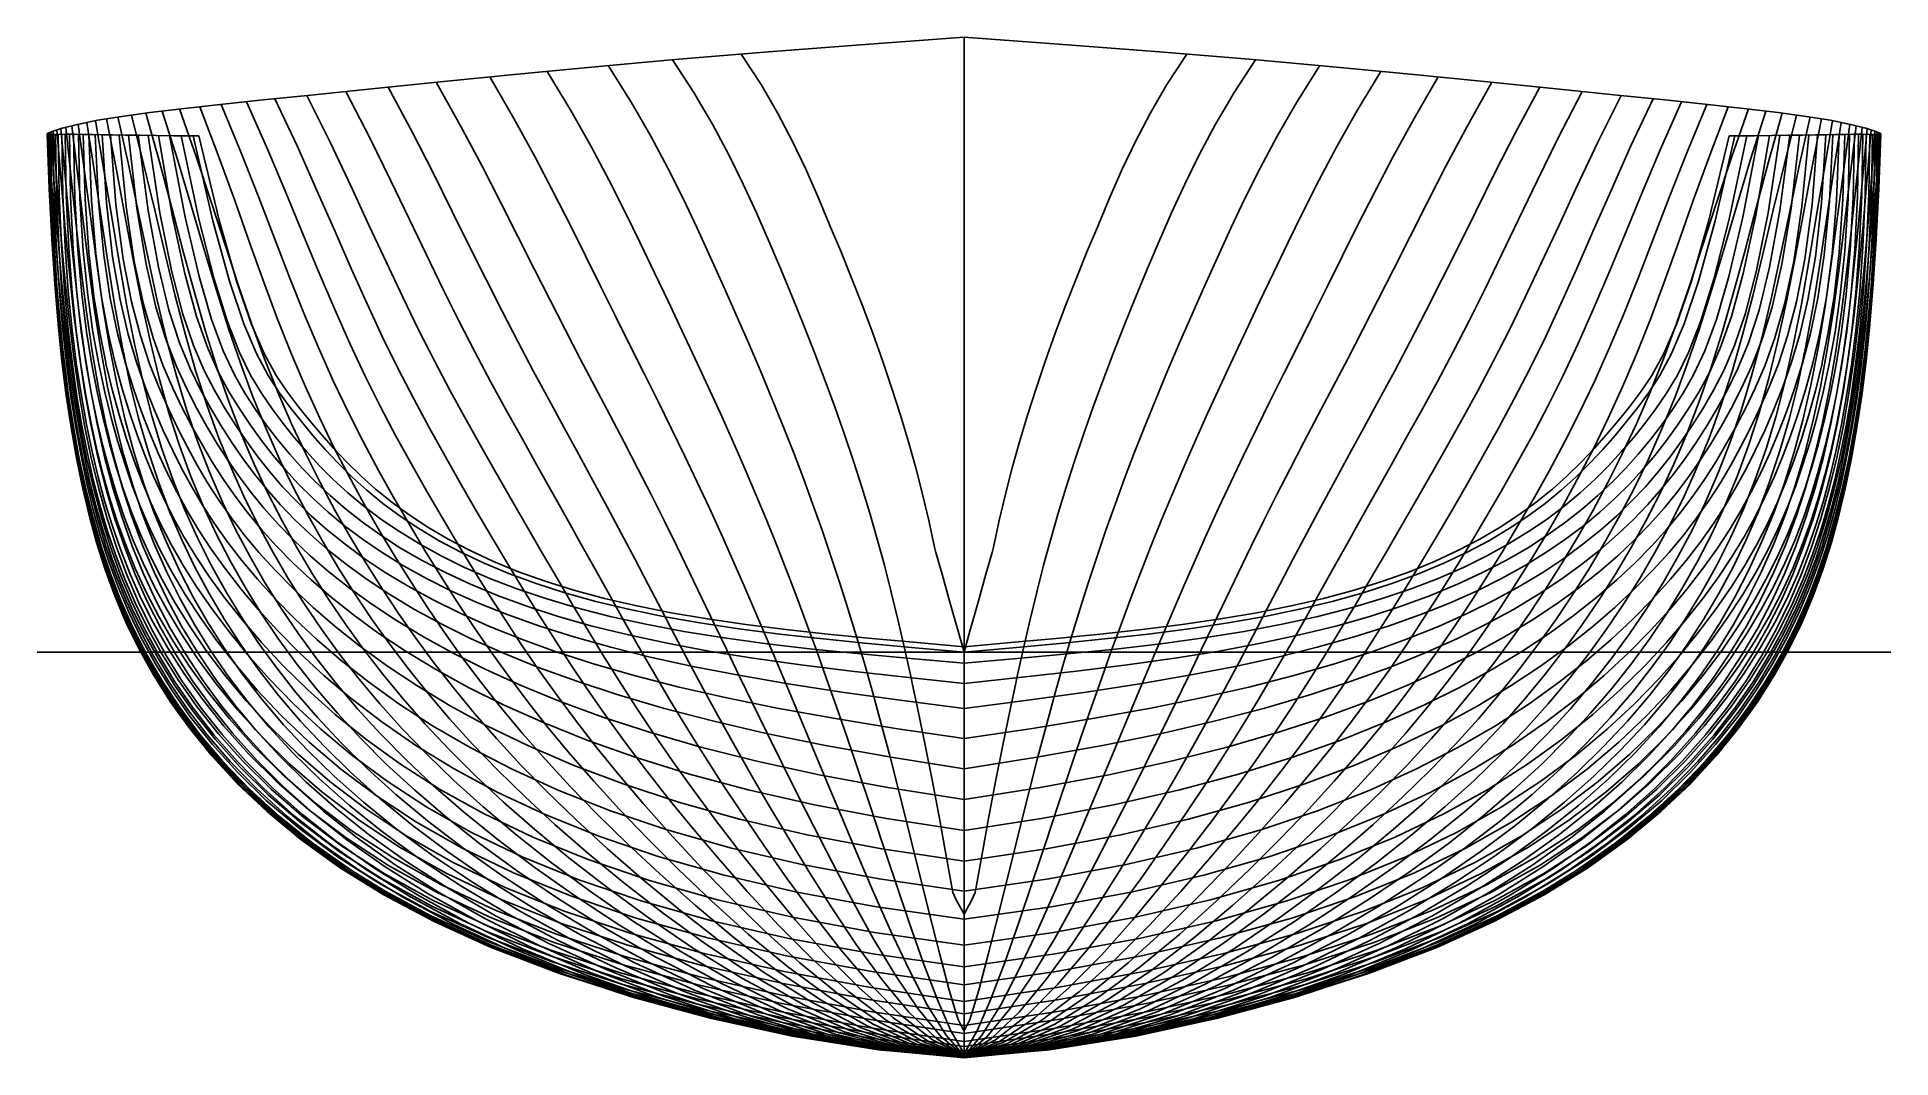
# Model space of a CAD drawing. Header units: metres. Extents: x -6.7 to 6.7, y 0.1 to 7.4.
import ezdxf

# ---------------------------------------------------------------- set-up
doc = ezdxf.new("R2010")
doc.units = ezdxf.units.M

msp = doc.modelspace()

# ---------------------------------------------------------------- linework, layer by layer
at = {"layer": 'EDGES', "color": 253}
for points in [[(0, 7.435937), (-0.680876, 7.385799), (-1.411377, 7.329297), (-2.086032, 7.273274), (-2.687322, 7.219218), (-3.245512, 7.165858), (-3.77652, 7.113172), (-4.272321, 7.062998), (-4.710968, 7.018083), (-5.080762, 6.979774), (-5.386527, 6.94742), (-5.645722, 6.918779), (-5.873347, 6.891575), (-6.075681, 6.864145), (-6.251, 6.835554), (-6.395004, 6.806198), (-6.504317, 6.7782), (-6.576745, 6.755227), (-6.612203, 6.740338), (-6.613647, 6.733821), (-6.587095, 6.733076), (-6.540361, 6.734286), (-6.481097, 6.734999), (-6.416458, 6.734523), (-6.35191, 6.733408), (-6.288364, 6.732187), (-6.221439, 6.731055), (-6.143277, 6.72993), (-6.04952, 6.728716), (-5.942201, 6.727414), (-5.827119, 6.726088), (-5.696809, 6.724698), (-5.519534, 6.722975)], [(0, 0.29896), (0, 0.445247), (0, 0.667269), (0, 0.938603), (0, 1.237254), (0, 1.54566), (0, 1.850691), (0, 2.143646), (0, 2.420259), (0, 2.680504), (0, 2.926524), (0, 3.160554), (0, 3.384736), (0, 3.601112), (0, 3.811632), (0, 4.018148), (0, 4.222416), (0, 4.426084), (0, 4.63052), (0, 4.836653), (0, 5.044955), (0, 5.255441), (0, 5.46767), (0, 5.680744), (0, 5.893308), (0, 6.103593), (0, 6.309884), (0, 6.510982), (0, 6.70625), (0, 6.895614), (0, 7.079558), (0, 7.25913), (0, 7.435937)], [(0, 0.29896), (0, 0.445247), (0, 0.667269), (0, 0.938603), (0, 1.237254), (0, 1.54566), (0, 1.850691), (0, 2.143646), (0, 2.420259), (0, 2.680504), (0, 2.926524), (0, 3.160554), (0, 3.384736), (0, 3.601112), (0, 3.811632), (0, 4.018148), (0, 4.222416), (0, 4.426084), (0, 4.63052), (0, 4.836653), (0, 5.044955), (0, 5.255441), (0, 5.46767), (0, 5.680744), (0, 5.893308), (0, 6.103593), (0, 6.309884), (0, 6.510982), (0, 6.70625), (0, 6.895614), (0, 7.079558), (0, 7.25913), (0, 7.435937)], [(0, 7.435937), (0.680876, 7.385799), (1.411377, 7.329297), (2.086032, 7.273274), (2.687322, 7.219218), (3.245512, 7.165858), (3.77652, 7.113172), (4.272321, 7.062998), (4.710968, 7.018083), (5.080762, 6.979774), (5.386527, 6.94742), (5.645722, 6.918779), (5.873347, 6.891575), (6.075681, 6.864145), (6.251, 6.835554), (6.395004, 6.806198), (6.504317, 6.7782), (6.576745, 6.755227), (6.612203, 6.740338), (6.613647, 6.733821), (6.587095, 6.733076), (6.540361, 6.734286), (6.481097, 6.734999), (6.416458, 6.734523), (6.35191, 6.733408), (6.288364, 6.732187), (6.221439, 6.731055), (6.143277, 6.72993), (6.04952, 6.728716), (5.942201, 6.727414), (5.827119, 6.726088), (5.696809, 6.724698), (5.519534, 6.722975)], [(-5.519534, 6.722975), (-5.370873, 6.104796), (-5.246418, 5.667145), (-5.140092, 5.362137), (-5.046553, 5.149298), (-4.961188, 4.995554), (-4.880117, 4.875242), (-4.800194, 4.770102), (-4.719002, 4.669282), (-4.634831, 4.569025), (-4.546385, 4.469295), (-4.452486, 4.370391), (-4.352052, 4.272641), (-4.244094, 4.176404), (-4.127717, 4.082066), (-4.002118, 3.990043), (-3.866592, 3.900779), (-3.720521, 3.814746), (-3.563352, 3.732395), (-3.394565, 3.654116), (-3.213669, 3.580232), (-3.020208, 3.511001), (-2.813753, 3.446615), (-2.593909, 3.387199), (-2.360311, 3.332812), (-2.112633, 3.283442), (-1.85069, 3.238932), (-1.574537, 3.198911), (-1.284479, 3.162789), (-0.981069, 3.129754), (-0.66511, 3.098774), (-0.337653, 3.068596), (0, 3.037749)], [(5.519534, 6.722975), (5.370873, 6.104796), (5.246418, 5.667145), (5.140092, 5.362137), (5.046553, 5.149298), (4.961188, 4.995554), (4.880117, 4.875242), (4.800194, 4.770102), (4.719002, 4.669282), (4.634831, 4.569025), (4.546385, 4.469295), (4.452486, 4.370391), (4.352052, 4.272641), (4.244094, 4.176404), (4.127717, 4.082066), (4.002118, 3.990043), (3.866592, 3.900779), (3.720521, 3.814746), (3.563352, 3.732395), (3.394565, 3.654116), (3.213669, 3.580232), (3.020208, 3.511001), (2.813753, 3.446615), (2.593909, 3.387199), (2.360311, 3.332812), (2.112633, 3.283442), (1.85069, 3.238932), (1.574537, 3.198911), (1.284479, 3.162789), (0.981069, 3.129754), (0.66511, 3.098774), (0.337653, 3.068596), (0, 3.037749)], [(0, 3.037749), (0, 2.889309), (0, 2.57757), (0, 2.201258), (0, 1.823148), (0, 1.476663), (0, 1.176077), (0, 0.918284), (0, 0.690108), (0, 0.485902), (0, 0.312113), (0, 0.183299), (0, 0.106754), (0, 0.076126), (0, 0.073165), (0, 0.07972), (0, 0.085481), (0, 0.087994), (0, 0.08862), (0, 0.088506), (0, 0.088225), (0, 0.08796), (0, 0.087782), (0, 0.087699), (0, 0.087672), (0, 0.087668), (0, 0.087675), (0, 0.088691), (0, 0.096505), (0, 0.123258), (0, 0.182842), (0, 0.261522), (0, 0.29896)], [(0, 3.037749), (0, 2.889309), (0, 2.57757), (0, 2.201258), (0, 1.823148), (0, 1.476663), (0, 1.176077), (0, 0.918284), (0, 0.690108), (0, 0.485902), (0, 0.312113), (0, 0.183299), (0, 0.106754), (0, 0.076126), (0, 0.073165), (0, 0.07972), (0, 0.085481), (0, 0.087994), (0, 0.08862), (0, 0.088506), (0, 0.088225), (0, 0.08796), (0, 0.087782), (0, 0.087699), (0, 0.087672), (0, 0.087668), (0, 0.087675), (0, 0.088691), (0, 0.096505), (0, 0.123258), (0, 0.182842), (0, 0.261522), (0, 0.29896)]]:
    msp.add_lwpolyline(points, dxfattribs=at)
at = {"layer": 'GRID', "color": 2}
msp.add_lwpolyline([(-6.686454, 3), (6.686454, 3)], dxfattribs=at)
at = {"layer": 'ST1', "color": 80}
for points in [[(-6.483357, 6.734972), (-6.4756, 6.291361), (-6.45835, 5.915732), (-6.434018, 5.594779), (-6.404496, 5.316874), (-6.371165, 5.072032), (-6.334898, 4.851875), (-6.296065, 4.649626), (-6.254531, 4.460096), (-6.209673, 4.279638), (-6.160544, 4.105532), (-6.106047, 3.935381), (-6.044946, 3.767057), (-5.975869, 3.598698), (-5.897308, 3.428708), (-5.807617, 3.255758), (-5.705014, 3.078786), (-5.587571, 2.897005), (-5.453106, 2.71001), (-5.299075, 2.517878), (-5.122558, 2.321181), (-4.920265, 2.120986), (-4.688528, 1.918857), (-4.423307, 1.716853), (-4.120191, 1.517525), (-3.774474, 1.323879), (-3.382021, 1.138877), (-2.940126, 0.964953), (-2.447597, 0.803965), (-1.904753, 0.657198), (-1.313417, 0.525362), (-0.676906, 0.408584), (0, 0.306405)], [(6.483357, 6.734972), (6.4756, 6.291361), (6.45835, 5.915732), (6.434018, 5.594779), (6.404496, 5.316874), (6.371165, 5.072032), (6.334898, 4.851875), (6.296065, 4.649626), (6.254531, 4.460096), (6.209673, 4.279638), (6.160544, 4.105532), (6.106047, 3.935381), (6.044946, 3.767057), (5.975869, 3.598698), (5.897308, 3.428708), (5.807617, 3.255758), (5.705014, 3.078786), (5.587571, 2.897005), (5.453106, 2.71001), (5.299075, 2.517878), (5.122558, 2.321181), (4.920265, 2.120986), (4.688528, 1.918857), (4.423307, 1.716853), (4.120191, 1.517525), (3.774474, 1.323879), (3.382021, 1.138877), (2.940126, 0.964953), (2.447597, 0.803965), (1.904753, 0.657198), (1.313417, 0.525362), (0.676906, 0.408584), (0, 0.306405)]]:
    msp.add_lwpolyline(points, dxfattribs=at)
at = {"layer": 'ST10', "color": 80}
for points in [[(-6.553757, 6.733939), (-6.545707, 6.309416), (-6.530274, 5.941206), (-6.509092, 5.618999), (-6.483407, 5.333744), (-6.454097, 5.077606), (-6.421668, 4.843934), (-6.386267, 4.627245), (-6.347682, 4.423205), (-6.305348, 4.22859), (-6.258434, 4.040868), (-6.205924, 3.857791), (-6.146624, 3.677355), (-6.079162, 3.497804), (-6.001986, 3.317627), (-5.913366, 3.135562), (-5.811395, 2.950593), (-5.693976, 2.761962), (-5.558741, 2.569265), (-5.402963, 2.372541), (-5.223551, 2.172288), (-5.017044, 1.969455), (-4.779622, 1.765447), (-4.507093, 1.562122), (-4.194907, 1.361789), (-3.838242, 1.167178), (-3.433076, 0.981062), (-2.977251, 0.805901), (-2.470571, 0.643804), (-1.914802, 0.496533), (-1.313675, 0.3655), (-0.672868, 0.251767), (0, 0.156025)], [(6.553757, 6.733939), (6.545707, 6.309416), (6.530274, 5.941206), (6.509092, 5.618999), (6.483407, 5.333744), (6.454097, 5.077606), (6.421668, 4.843934), (6.386267, 4.627245), (6.347682, 4.423205), (6.305348, 4.22859), (6.258434, 4.040868), (6.205924, 3.857791), (6.146624, 3.677355), (6.079162, 3.497804), (6.001986, 3.317627), (5.913366, 3.135562), (5.811395, 2.950593), (5.693976, 2.761962), (5.558741, 2.569265), (5.402963, 2.372541), (5.223551, 2.172288), (5.017044, 1.969455), (4.779622, 1.765447), (4.507093, 1.562122), (4.194907, 1.361789), (3.838242, 1.167178), (3.433076, 0.981062), (2.977251, 0.805901), (2.470571, 0.643804), (1.914802, 0.496533), (1.313675, 0.3655), (0.672868, 0.251767), (0, 0.156025)]]:
    msp.add_lwpolyline(points, dxfattribs=at)
at = {"layer": 'ST11', "color": 80}
for points in [[(-6.572264, 6.73346), (-6.56358, 6.315339), (-6.548189, 5.949967), (-6.527484, 5.627904), (-6.502516, 5.340852), (-6.474001, 5.081612), (-6.442329, 4.844055), (-6.407569, 4.623098), (-6.369471, 4.414691), (-6.327474, 4.215771), (-6.280768, 4.023903), (-6.228353, 3.836916), (-6.169043, 3.652871), (-6.10147, 3.470064), (-6.024079, 3.287024), (-5.93513, 3.102515), (-5.832696, 2.91554), (-5.714659, 2.725344), (-5.578624, 2.531512), (-5.421841, 2.334058), (-5.241195, 2.133435), (-5.033208, 1.930532), (-4.79404, 1.726676), (-4.519487, 1.523632), (-4.204982, 1.323595), (-3.8457, 1.129172), (-3.437673, 0.943063), (-2.978909, 0.767767), (-2.469498, 0.605547), (-1.911613, 0.458441), (-1.309508, 0.328255), (-0.669509, 0.216562), (0, 0.124688)], [(6.572264, 6.73346), (6.56358, 6.315339), (6.548189, 5.949967), (6.527484, 5.627904), (6.502516, 5.340852), (6.474001, 5.081612), (6.442329, 4.844055), (6.407569, 4.623098), (6.369471, 4.414691), (6.327474, 4.215771), (6.280768, 4.023903), (6.228353, 3.836916), (6.169043, 3.652871), (6.10147, 3.470064), (6.024079, 3.287024), (5.93513, 3.102515), (5.832696, 2.91554), (5.714659, 2.725344), (5.578624, 2.531512), (5.421841, 2.334058), (5.241195, 2.133435), (5.033208, 1.930532), (4.79404, 1.726676), (4.519487, 1.523632), (4.204982, 1.323595), (3.8457, 1.129172), (3.437673, 0.943063), (2.978909, 0.767767), (2.469498, 0.605547), (1.911613, 0.458441), (1.309508, 0.328255), (0.669509, 0.216562), (0, 0.124688)]]:
    msp.add_lwpolyline(points, dxfattribs=at)
at = {"layer": 'ST12', "color": 80}
for points in [[(-6.589105, 6.733133), (-6.579435, 6.321362), (-6.56373, 5.958865), (-6.543151, 5.637064), (-6.518552, 5.348398), (-6.490495, 5.086284), (-6.459251, 4.845093), (-6.424809, 4.620128), (-6.386878, 4.407611), (-6.344895, 4.204644), (-6.298064, 4.008891), (-6.245395, 3.818262), (-6.185713, 3.630887), (-6.11765, 3.445118), (-6.039652, 3.259527), (-5.949973, 3.072907), (-5.846681, 2.884276), (-5.727647, 2.692882), (-5.590466, 2.498297), (-5.432382, 2.300503), (-5.25028, 2.099902), (-5.040684, 1.897315), (-4.79976, 1.693981), (-4.523315, 1.491554), (-4.206797, 1.292104), (-3.845402, 1.098094), (-3.435234, 0.912144), (-2.974466, 0.736798), (-2.463449, 0.574506), (-1.904711, 0.42763), (-1.302951, 0.298441), (-0.665039, 0.189114), (0, 0.101718)], [(6.589105, 6.733133), (6.579435, 6.321362), (6.56373, 5.958865), (6.543151, 5.637064), (6.518552, 5.348398), (6.490495, 5.086284), (6.459251, 4.845093), (6.424809, 4.620128), (6.386878, 4.407611), (6.344895, 4.204644), (6.298064, 4.008891), (6.245395, 3.818262), (6.185713, 3.630887), (6.11765, 3.445118), (6.039652, 3.259527), (5.949973, 3.072907), (5.846681, 2.884276), (5.727647, 2.692882), (5.590466, 2.498297), (5.432382, 2.300503), (5.25028, 2.099902), (5.040684, 1.897315), (4.79976, 1.693981), (4.523315, 1.491554), (4.206797, 1.292104), (3.845402, 1.098094), (3.435234, 0.912144), (2.974466, 0.736798), (2.463449, 0.574506), (1.904711, 0.42763), (1.302951, 0.298441), (0.665039, 0.189114), (0, 0.101718)]]:
    msp.add_lwpolyline(points, dxfattribs=at)
at = {"layer": 'ST13', "color": 80}
for points in [[(0, 0.729509), (-0.657087, 0.823952), (-1.263012, 0.934901), (-1.817943, 1.061596), (-2.322615, 1.202963), (-2.778368, 1.357595), (-3.187176, 1.523737), (-3.551665, 1.699277), (-3.875124, 1.881747), (-4.161469, 2.068352), (-4.414785, 2.256353), (-4.638862, 2.443439), (-4.837146, 2.62776), (-5.01274, 2.807927), (-5.168399, 2.983009), (-5.306533, 3.152526), (-5.429202, 3.316452), (-5.538136, 3.475205), (-5.634878, 3.62955), (-5.720921, 3.780512), (-5.797729, 3.929367), (-5.866728, 4.077643), (-5.929311, 4.227127), (-5.986828, 4.379859), (-6.040594, 4.538143), (-6.091847, 4.704631), (-6.141413, 4.883321), (-6.189368, 5.080535), (-6.191306, 5.09005), (-6.234903, 5.304996), (-6.276676, 5.567824), (-6.31246, 5.882522), (-6.339263, 6.264968), (-6.353331, 6.733432)], [(0, 0.729509), (0.657087, 0.823952), (1.263012, 0.934901), (1.817943, 1.061596), (2.322615, 1.202963), (2.778368, 1.357595), (3.187176, 1.523737), (3.551665, 1.699277), (3.875124, 1.881747), (4.161469, 2.068352), (4.414785, 2.256353), (4.638862, 2.443439), (4.837146, 2.62776), (5.01274, 2.807927), (5.168399, 2.983009), (5.306533, 3.152526), (5.429202, 3.316452), (5.538136, 3.475205), (5.634878, 3.62955), (5.720921, 3.780512), (5.797729, 3.929367), (5.866728, 4.077643), (5.929311, 4.227127), (5.986828, 4.379859), (6.040594, 4.538143), (6.091847, 4.704631), (6.141413, 4.883321), (6.189368, 5.080535), (6.191306, 5.09005), (6.234903, 5.304996), (6.276676, 5.567824), (6.31246, 5.882522), (6.339263, 6.264968), (6.353331, 6.733432)]]:
    msp.add_lwpolyline(points, dxfattribs=at)
at = {"layer": 'ST14', "color": 80}
for points in [[(-5.809711, 6.725902), (-5.71143, 6.152443), (-5.620784, 5.730199), (-5.535858, 5.420749), (-5.455083, 5.191765), (-5.377063, 5.016765), (-5.30048, 4.874977), (-5.224044, 4.751285), (-5.146473, 4.636206), (-5.066491, 4.525663), (-4.982836, 4.418478), (-4.894289, 4.313867), (-4.799675, 4.211214), (-4.69786, 4.110073), (-4.587753, 4.010167), (-4.468305, 3.91139), (-4.338512, 3.813807), (-4.197409, 3.717648), (-4.044053, 3.623223), (-3.877504, 3.530834), (-3.696821, 3.440769), (-3.501068, 3.353305), (-3.289307, 3.268708), (-3.060606, 3.187235), (-2.814041, 3.109136), (-2.548671, 3.034648), (-2.263307, 2.963889), (-1.956273, 2.896749), (-1.625377, 2.832861), (-1.267908, 2.771585), (-0.880594, 2.711982), (-0.459526, 2.652788), (0, 2.592389)], [(5.809711, 6.725902), (5.71143, 6.152443), (5.620784, 5.730199), (5.535858, 5.420749), (5.455083, 5.191765), (5.377063, 5.016765), (5.30048, 4.874977), (5.224044, 4.751285), (5.146473, 4.636206), (5.066491, 4.525663), (4.982836, 4.418478), (4.894289, 4.313867), (4.799675, 4.211214), (4.69786, 4.110073), (4.587753, 4.010167), (4.468305, 3.91139), (4.338512, 3.813807), (4.197409, 3.717648), (4.044053, 3.623223), (3.877504, 3.530834), (3.696821, 3.440769), (3.501068, 3.353305), (3.289307, 3.268708), (3.060606, 3.187235), (2.814041, 3.109136), (2.548671, 3.034648), (2.263307, 2.963889), (1.956273, 2.896749), (1.625377, 2.832861), (1.267908, 2.771585), (0.880594, 2.711982), (0.459526, 2.652788), (0, 2.592389)]]:
    msp.add_lwpolyline(points, dxfattribs=at)
at = {"layer": 'ST15', "color": 80}
for points in [[(-5.8844, 6.726748), (-5.799949, 6.168855), (-5.717432, 5.753155), (-5.636808, 5.444127), (-5.558005, 5.211779), (-5.480783, 5.031446), (-5.404676, 4.883693), (-5.328957, 4.754276), (-5.252626, 4.634133), (-5.174428, 4.519178), (-5.09299, 4.408014), (-5.006977, 4.299638), (-4.915103, 4.193242), (-4.816131, 4.088201), (-4.708871, 3.984086), (-4.592183, 3.880653), (-4.464976, 3.777854), (-4.326202, 3.67582), (-4.174832, 3.574783), (-4.009814, 3.47498), (-3.830081, 3.376655), (-3.634545, 3.280052), (-3.422101, 3.185421), (-3.19163, 3.09302), (-2.942, 3.003113), (-2.672041, 2.91597), (-2.380243, 2.831788), (-2.064446, 2.750616), (-1.721804, 2.672319), (-1.348764, 2.596554), (-0.941026, 2.522745), (-0.493463, 2.450075), (0, 2.377481)], [(5.8844, 6.726748), (5.799949, 6.168855), (5.717432, 5.753155), (5.636808, 5.444127), (5.558005, 5.211779), (5.480783, 5.031446), (5.404676, 4.883693), (5.328957, 4.754276), (5.252626, 4.634133), (5.174428, 4.519178), (5.09299, 4.408014), (5.006977, 4.299638), (4.915103, 4.193242), (4.816131, 4.088201), (4.708871, 3.984086), (4.592183, 3.880653), (4.464976, 3.777854), (4.326202, 3.67582), (4.174832, 3.574783), (4.009814, 3.47498), (3.830081, 3.376655), (3.634545, 3.280052), (3.422101, 3.185421), (3.19163, 3.09302), (2.942, 3.003113), (2.672041, 2.91597), (2.380243, 2.831788), (2.064446, 2.750616), (1.721804, 2.672319), (1.348764, 2.596554), (0.941026, 2.522745), (0.493463, 2.450075), (0, 2.377481)]]:
    msp.add_lwpolyline(points, dxfattribs=at)
at = {"layer": 'ST16', "color": 80}
for points in [[(-5.957018, 6.727593), (-5.88577, 6.185145), (-5.811189, 5.775931), (-5.73497, 5.467327), (-5.658405, 5.231643), (-5.58231, 5.046002), (-5.506998, 4.892278), (-5.432262, 4.757082), (-5.357371, 4.631767), (-5.281099, 4.512242), (-5.201979, 4.396896), (-5.118575, 4.28452), (-5.029504, 4.174107), (-4.933433, 4.064862), (-4.829081, 3.956195), (-4.715219, 3.847727), (-4.590669, 3.739285), (-4.454302, 3.630899), (-4.304991, 3.522716), (-4.141567, 3.414918), (-3.962819, 3.307709), (-3.767494, 3.201323), (-3.554298, 3.096018), (-3.321901, 2.992082), (-3.068941, 2.889824), (-2.793996, 2.789577), (-2.495244, 2.691656), (-2.170109, 2.596303), (-1.815213, 2.503662), (-1.426336, 2.413757), (-0.998373, 2.326479), (-0.525279, 2.241596), (0, 2.158796)], [(5.957018, 6.727593), (5.88577, 6.185145), (5.811189, 5.775931), (5.73497, 5.467327), (5.658405, 5.231643), (5.58231, 5.046002), (5.506998, 4.892278), (5.432262, 4.757082), (5.357371, 4.631767), (5.281099, 4.512242), (5.201979, 4.396896), (5.118575, 4.28452), (5.029504, 4.174107), (4.933433, 4.064862), (4.829081, 3.956195), (4.715219, 3.847727), (4.590669, 3.739285), (4.454302, 3.630899), (4.304991, 3.522716), (4.141567, 3.414918), (3.962819, 3.307709), (3.767494, 3.201323), (3.554298, 3.096018), (3.321901, 2.992082), (3.068941, 2.889824), (2.793996, 2.789577), (2.495244, 2.691656), (2.170109, 2.596303), (1.815213, 2.503662), (1.426336, 2.413757), (0.998373, 2.326479), (0.525279, 2.241596), (0, 2.158796)]]:
    msp.add_lwpolyline(points, dxfattribs=at)
at = {"layer": 'ST17', "color": 80}
for points in [[(-5.560078, 6.723369), (-5.418032, 6.110493), (-5.298381, 5.674348), (-5.195406, 5.368292), (-5.104114, 5.152943), (-5.020213, 4.996131), (-4.940093, 4.872858), (-4.860824, 4.76529), (-4.78014, 4.66275), (-4.696421, 4.561417), (-4.608419, 4.461073), (-4.51499, 4.361846), (-4.415067, 4.263917), (-4.307668, 4.167516), (-4.191885, 4.072928), (-4.066892, 3.980488), (-3.931941, 3.890586), (-3.786359, 3.803659), (-3.629528, 3.720145), (-3.460857, 3.640432), (-3.279781, 3.564856), (-3.085764, 3.493699), (-2.878295, 3.427193), (-2.656892, 3.365516), (-2.421099, 3.308795), (-2.170499, 3.2571), (-1.904785, 3.210356), (-1.623841, 3.168258), (-1.327742, 3.130262), (-1.016758, 3.095584), (-0.691349, 3.063198), (-0.352157, 3.03184), (0, 3)], [(5.560078, 6.723369), (5.418032, 6.110493), (5.298381, 5.674348), (5.195406, 5.368292), (5.104114, 5.152943), (5.020213, 4.996131), (4.940093, 4.872858), (4.860824, 4.76529), (4.78014, 4.66275), (4.696421, 4.561417), (4.608419, 4.461073), (4.51499, 4.361846), (4.415067, 4.263917), (4.307668, 4.167516), (4.191885, 4.072928), (4.066892, 3.980488), (3.931941, 3.890586), (3.786359, 3.803659), (3.629528, 3.720145), (3.460857, 3.640432), (3.279781, 3.564856), (3.085764, 3.493699), (2.878295, 3.427193), (2.656892, 3.365516), (2.421099, 3.308795), (2.170499, 3.2571), (1.904785, 3.210356), (1.623841, 3.168258), (1.327742, 3.130262), (1.016758, 3.095584), (0.691349, 3.063198), (0.352157, 3.03184), (0, 3)]]:
    msp.add_lwpolyline(points, dxfattribs=at)
at = {"layer": 'ST18', "color": 80}
for points in [[(-5.646923, 6.724213), (-5.519046, 6.122697), (-5.409686, 5.689779), (-5.313889, 5.381474), (-5.227413, 5.160753), (-5.146646, 4.997367), (-5.068564, 4.867751), (-4.990694, 4.754983), (-4.9111, 4.648759), (-4.82835, 4.545121), (-4.7413, 4.443461), (-4.648874, 4.343544), (-4.550048, 4.245228), (-4.443845, 4.148477), (-4.329336, 4.053353), (-4.205639, 3.960021), (-4.071919, 3.868751), (-3.927386, 3.779909), (-3.771278, 3.693904), (-3.602856, 3.611121), (-3.421395, 3.53192), (-3.226188, 3.456639), (-3.016546, 3.38559), (-2.791802, 3.319069), (-2.551309, 3.257348), (-2.29445, 3.200674), (-2.02066, 3.149145), (-1.729451, 3.102598), (-1.420413, 3.060589), (-1.093205, 3.022391), (-0.747553, 2.986996), (-0.383224, 2.953105), (0, 2.919141)], [(5.646923, 6.724213), (5.519046, 6.122697), (5.409686, 5.689779), (5.313889, 5.381474), (5.227413, 5.160753), (5.146646, 4.997367), (5.068564, 4.867751), (4.990694, 4.754983), (4.9111, 4.648759), (4.82835, 4.545121), (4.7413, 4.443461), (4.648874, 4.343544), (4.550048, 4.245228), (4.443845, 4.148477), (4.329336, 4.053353), (4.205639, 3.960021), (4.071919, 3.868751), (3.927386, 3.779909), (3.771278, 3.693904), (3.602856, 3.611121), (3.421395, 3.53192), (3.226188, 3.456639), (3.016546, 3.38559), (2.791802, 3.319069), (2.551309, 3.257348), (2.29445, 3.200674), (2.02066, 3.149145), (1.729451, 3.102598), (1.420413, 3.060589), (1.093205, 3.022391), (0.747553, 2.986996), (0.383224, 2.953105), (0, 2.919141)]]:
    msp.add_lwpolyline(points, dxfattribs=at)
at = {"layer": 'ST19', "color": 80}
for points in [[(-5.730514, 6.725057), (-5.617035, 6.136576), (-5.517254, 5.708313), (-5.427386, 5.39895), (-5.344309, 5.173769), (-5.265389, 5.004401), (-5.188376, 4.868679), (-5.111356, 4.750579), (-5.032726, 4.640194), (-4.951171, 4.533477), (-4.865541, 4.429502), (-4.774733, 4.327728), (-4.677681, 4.227755), (-4.573351, 4.12932), (-4.460751, 4.0323), (-4.338921, 3.936717), (-4.20694, 3.842733), (-4.06392, 3.750647), (-3.908997, 3.660823), (-3.741318, 3.573614), (-3.56004, 3.489362), (-3.364327, 3.408393), (-3.153357, 3.331023), (-2.92632, 3.25756), (-2.682417, 3.188304), (-2.420862, 3.123541), (-2.140785, 3.063427), (-1.841148, 3.00786), (-1.520733, 2.956462), (-1.178139, 2.908564), (-0.811769, 2.863187), (-0.41978, 2.819026), (0, 2.774429)], [(5.730514, 6.725057), (5.617035, 6.136576), (5.517254, 5.708313), (5.427386, 5.39895), (5.344309, 5.173769), (5.265389, 5.004401), (5.188376, 4.868679), (5.111356, 4.750579), (5.032726, 4.640194), (4.951171, 4.533477), (4.865541, 4.429502), (4.774733, 4.327728), (4.677681, 4.227755), (4.573351, 4.12932), (4.460751, 4.0323), (4.338921, 3.936717), (4.20694, 3.842733), (4.06392, 3.750647), (3.908997, 3.660823), (3.741318, 3.573614), (3.56004, 3.489362), (3.364327, 3.408393), (3.153357, 3.331023), (2.92632, 3.25756), (2.682417, 3.188304), (2.420862, 3.123541), (2.140785, 3.063427), (1.841148, 3.00786), (1.520733, 2.956462), (1.178139, 2.908564), (0.811769, 2.863187), (0.41978, 2.819026), (0, 2.774429)]]:
    msp.add_lwpolyline(points, dxfattribs=at)
at = {"layer": 'ST2', "color": 80}
for points in [[(-2.102382, 7.271804), (-1.944854, 7.029564), (-1.922338, 6.991111), (-1.811196, 6.802367), (-1.695487, 6.585611), (-1.592387, 6.375548), (-1.497595, 6.16931), (-1.407962, 5.964895), (-1.321475, 5.761168), (-1.237233, 5.557855), (-1.155364, 5.35549), (-1.076445, 5.154901), (-1.000938, 4.956691), (-0.929145, 4.761188), (-0.861213, 4.568435), (-0.797134, 4.378179), (-0.736756, 4.189859), (-0.679788, 4.002583), (-0.625813, 3.815123), (-0.574331, 3.625954), (-0.524799, 3.433318), (-0.476656, 3.235233), (-0.42933, 3.029498), (-0.382276, 2.813697), (-0.374133, 2.775074), (-0.33272, 2.58534), (-0.281842, 2.341425), (-0.229878, 2.079301), (-0.176953, 1.798875), (-0.123743, 1.505099), (-0.081379, 1.267252), (-0.057486, 1.214061), (0, 1.109216)], [(2.102382, 7.271804), (1.944854, 7.029564), (1.922338, 6.991111), (1.811196, 6.802367), (1.695487, 6.585611), (1.592387, 6.375548), (1.497595, 6.16931), (1.407962, 5.964895), (1.321475, 5.761168), (1.237233, 5.557855), (1.155364, 5.35549), (1.076445, 5.154901), (1.000938, 4.956691), (0.929145, 4.761188), (0.861213, 4.568435), (0.797134, 4.378179), (0.736756, 4.189859), (0.679788, 4.002583), (0.625813, 3.815123), (0.574331, 3.625954), (0.524799, 3.433318), (0.476656, 3.235233), (0.42933, 3.029498), (0.382276, 2.813697), (0.374133, 2.775074), (0.33272, 2.58534), (0.281842, 2.341425), (0.229878, 2.079301), (0.176953, 1.798875), (0.123743, 1.505099), (0.081379, 1.267252), (0.057486, 1.214061), (0, 1.109216)], [(-6.508401, 6.734671), (-6.500782, 6.297411), (-6.484384, 5.924132), (-6.46135, 5.602563), (-6.43335, 5.321972), (-6.401591, 5.073118), (-6.366826, 4.848222), (-6.329349, 4.640949), (-6.289004, 4.446401), (-6.245194, 4.261062), (-6.197019, 4.082263), (-6.143411, 3.907648), (-6.083152, 3.73512), (-6.01487, 3.562846), (-5.937038, 3.389254), (-5.847978, 3.213032), (-5.745858, 3.033135), (-5.628682, 2.848787), (-5.494193, 2.659583), (-5.339774, 2.465593), (-5.162433, 2.267371), (-4.958808, 2.065952), (-4.725164, 1.862857), (-4.457395, 1.660087), (-4.151024, 1.46013), (-3.80129, 1.265912), (-3.404083, 1.080341), (-2.956882, 0.905852), (-2.458843, 0.744361), (-1.910798, 0.597269), (-1.315257, 0.465458), (-0.676388, 0.34929), (0, 0.248599)], [(6.508401, 6.734671), (6.500782, 6.297411), (6.484384, 5.924132), (6.46135, 5.602563), (6.43335, 5.321972), (6.401591, 5.073118), (6.366826, 4.848222), (6.329349, 4.640949), (6.289004, 4.446401), (6.245194, 4.261062), (6.197019, 4.082263), (6.143411, 3.907648), (6.083152, 3.73512), (6.01487, 3.562846), (5.937038, 3.389254), (5.847978, 3.213032), (5.745858, 3.033135), (5.628682, 2.848787), (5.494193, 2.659583), (5.339774, 2.465593), (5.162433, 2.267371), (4.958808, 2.065952), (4.725164, 1.862857), (4.457395, 1.660087), (4.151024, 1.46013), (3.80129, 1.265912), (3.404083, 1.080341), (2.956882, 0.905852), (2.458843, 0.744361), (1.910798, 0.597269), (1.315257, 0.465458), (0.676388, 0.34929), (0, 0.248599)]]:
    msp.add_lwpolyline(points, dxfattribs=at)
at = {"layer": 'ST20', "color": 80}
for points in [[(-6.21597, 6.730976), (-6.185683, 6.23967), (-6.141424, 5.850635), (-6.087825, 5.540957), (-6.028575, 5.290799), (-5.966416, 5.083438), (-5.903149, 4.905294), (-5.839633, 4.745966), (-5.775787, 4.598249), (-5.710635, 4.458034), (-5.642733, 4.322951), (-5.570608, 4.191009), (-5.492799, 4.060467), (-5.407857, 3.929834), (-5.314348, 3.797866), (-5.210849, 3.663569), (-5.095957, 3.526193), (-4.968271, 3.385236), (-4.826287, 3.240451), (-4.668285, 3.09186), (-4.492319, 2.93975), (-4.296222, 2.784677), (-4.07761, 2.627458), (-3.83388, 2.46918), (-3.562224, 2.311188), (-3.259635, 2.155086), (-2.922978, 2.002655), (-2.54904, 1.855774), (-2.134523, 1.716405), (-1.676014, 1.586595), (-1.169954, 1.468468), (-0.612604, 1.364235), (0, 1.276202)], [(6.21597, 6.730976), (6.185683, 6.23967), (6.141424, 5.850635), (6.087825, 5.540957), (6.028575, 5.290799), (5.966416, 5.083438), (5.903149, 4.905294), (5.839633, 4.745966), (5.775787, 4.598249), (5.710635, 4.458034), (5.642733, 4.322951), (5.570608, 4.191009), (5.492799, 4.060467), (5.407857, 3.929834), (5.314348, 3.797866), (5.210849, 3.663569), (5.095957, 3.526193), (4.968271, 3.385236), (4.826287, 3.240451), (4.668285, 3.09186), (4.492319, 2.93975), (4.296222, 2.784677), (4.07761, 2.627458), (3.83388, 2.46918), (3.562224, 2.311188), (3.259635, 2.155086), (2.922978, 2.002655), (2.54904, 1.855774), (2.134523, 1.716405), (1.676014, 1.586595), (1.169954, 1.468468), (0.612604, 1.364235), (0, 1.276202)]]:
    msp.add_lwpolyline(points, dxfattribs=at)
at = {"layer": 'ST21', "color": 80}
for points in [[(-6.266713, 6.731821), (-6.243265, 6.249098), (-6.205832, 5.86281), (-6.158849, 5.551732), (-6.105861, 5.29746), (-6.049522, 5.08443), (-5.991586, 4.899943), (-5.932906, 4.734192), (-5.873427, 4.580277), (-5.812227, 4.434116), (-5.747922, 4.29322), (-5.679089, 4.155469), (-5.604302, 4.018996), (-5.52213, 3.882184), (-5.431148, 3.74367), (-5.329928, 3.602335), (-5.217046, 3.457311), (-5.091071, 3.307977), (-4.950435, 3.154006), (-4.793304, 2.995406), (-4.61757, 2.832529), (-4.420854, 2.666064), (-4.200504, 2.497041), (-3.953599, 2.326832), (-3.676957, 2.15715), (-3.367159, 1.990034), (-3.020753, 1.827676), (-2.634452, 1.672245), (-2.205136, 1.525881), (-1.729839, 1.390687), (-1.205714, 1.268751), (-0.630004, 1.162148), (0, 1.072966)], [(6.266713, 6.731821), (6.243265, 6.249098), (6.205832, 5.86281), (6.158849, 5.551732), (6.105861, 5.29746), (6.049522, 5.08443), (5.991586, 4.899943), (5.932906, 4.734192), (5.873427, 4.580277), (5.812227, 4.434116), (5.747922, 4.29322), (5.679089, 4.155469), (5.604302, 4.018996), (5.52213, 3.882184), (5.431148, 3.74367), (5.329928, 3.602335), (5.217046, 3.457311), (5.091071, 3.307977), (4.950435, 3.154006), (4.793304, 2.995406), (4.61757, 2.832529), (4.420854, 2.666064), (4.200504, 2.497041), (3.953599, 2.326832), (3.676957, 2.15715), (3.367159, 1.990034), (3.020753, 1.827676), (2.634452, 1.672245), (2.205136, 1.525881), (1.729839, 1.390687), (1.205714, 1.268751), (0.630004, 1.162148), (0, 1.072966)]]:
    msp.add_lwpolyline(points, dxfattribs=at)
at = {"layer": 'ST22', "color": 80}
for points in [[(-6.311943, 6.73264), (-6.293775, 6.257398), (-6.262112, 5.873232), (-6.221075, 5.560445), (-6.173959, 5.301935), (-6.123231, 5.083199), (-6.070522, 4.892352), (-6.016621, 4.720137), (-5.96147, 4.559948), (-5.904193, 4.407738), (-5.843477, 4.260929), (-5.77795, 4.117295), (-5.706219, 3.97487), (-5.626875, 3.831939), (-5.538491, 3.687038), (-5.439627, 3.538953), (-5.328827, 3.38672), (-5.204612, 3.229624), (-5.06534, 3.067277), (-4.909066, 2.899687), (-4.733529, 2.727267), (-4.536153, 2.550837), (-4.314047, 2.371624), (-4.064007, 2.191265), (-3.78252, 2.011807), (-3.465801, 1.835683), (-3.110129, 1.665436), (-2.71218, 1.503437), (-2.269046, 1.351864), (-1.77822, 1.212708), (-1.237574, 1.087782), (-0.645326, 0.978737), (0, 0.887081)], [(6.311943, 6.73264), (6.293775, 6.257398), (6.262112, 5.873232), (6.221075, 5.560445), (6.173959, 5.301935), (6.123231, 5.083199), (6.070522, 4.892352), (6.016621, 4.720137), (5.96147, 4.559948), (5.904193, 4.407738), (5.843477, 4.260929), (5.77795, 4.117295), (5.706219, 3.97487), (5.626875, 3.831939), (5.538491, 3.687038), (5.439627, 3.538953), (5.328827, 3.38672), (5.204612, 3.229624), (5.06534, 3.067277), (4.909066, 2.899687), (4.733529, 2.727267), (4.536153, 2.550837), (4.314047, 2.371624), (4.064007, 2.191265), (3.78252, 2.011807), (3.465801, 1.835683), (3.110129, 1.665436), (2.71218, 1.503437), (2.269046, 1.351864), (1.77822, 1.212708), (1.237574, 1.087782), (0.645326, 0.978737), (0, 0.887081)]]:
    msp.add_lwpolyline(points, dxfattribs=at)
at = {"layer": 'ST23', "color": 80}
for points in [[(-6.026674, 6.728439), (-5.967125, 6.200572), (-5.900152, 5.797388), (-5.828723, 5.489004), (-5.755147, 5.249921), (-5.681043, 5.058962), (-5.607324, 4.89925), (-5.534195, 4.758213), (-5.461155, 4.627593), (-5.387029, 4.50329), (-5.310315, 4.383482), (-5.229526, 4.266745), (-5.14322, 4.151876), (-5.050001, 4.037894), (-4.948518, 3.924042), (-4.837465, 3.809783), (-4.715583, 3.694804), (-4.581654, 3.579009), (-4.434441, 3.462446), (-4.272633, 3.345239), (-4.094839, 3.227583), (-3.899591, 3.109737), (-3.685348, 2.992031), (-3.450496, 2.874863), (-3.193357, 2.758696), (-2.912161, 2.644058), (-2.604765, 2.531537), (-2.268349, 2.42176), (-1.899375, 2.315376), (-1.493556, 2.213026), (-1.045815, 2.115339), (-0.550234, 2.022932), (0, 1.936446)], [(6.026674, 6.728439), (5.967125, 6.200572), (5.900152, 5.797388), (5.828723, 5.489004), (5.755147, 5.249921), (5.681043, 5.058962), (5.607324, 4.89925), (5.534195, 4.758213), (5.461155, 4.627593), (5.387029, 4.50329), (5.310315, 4.383482), (5.229526, 4.266745), (5.14322, 4.151876), (5.050001, 4.037894), (4.948518, 3.924042), (4.837465, 3.809783), (4.715583, 3.694804), (4.581654, 3.579009), (4.434441, 3.462446), (4.272633, 3.345239), (4.094839, 3.227583), (3.899591, 3.109737), (3.685348, 2.992031), (3.450496, 2.874863), (3.193357, 2.758696), (2.912161, 2.644058), (2.604765, 2.531537), (2.268349, 2.42176), (1.899375, 2.315376), (1.493556, 2.213026), (1.045815, 2.115339), (0.550234, 2.022932), (0, 1.936446)]]:
    msp.add_lwpolyline(points, dxfattribs=at)
at = {"layer": 'ST24', "color": 80}
for points in [[(-6.093435, 6.729285), (-6.044589, 6.21488), (-5.985223, 5.817112), (-5.919195, 5.508648), (-5.849535, 5.266037), (-5.778437, 5.069701), (-5.707257, 4.903941), (-5.636517, 4.756957), (-5.565905, 4.620862), (-5.494313, 4.491546), (-5.420237, 4.366989), (-5.34217, 4.24556), (-5.258641, 4.125864), (-5.168216, 4.006741), (-5.069494, 3.887263), (-4.961113, 3.766739), (-4.841746, 3.644709), (-4.710098, 3.520944), (-4.56483, 3.395396), (-4.404486, 3.268145), (-4.227491, 3.139395), (-4.032147, 3.009477), (-3.816644, 2.87884), (-3.579058, 2.748058), (-3.31736, 2.617819), (-3.029404, 2.488927), (-2.712724, 2.362304), (-2.36433, 2.238981), (-1.98066, 2.120084), (-1.557549, 2.006821), (-1.090185, 1.900476), (-0.573073, 1.802415), (0, 1.714122)], [(6.093435, 6.729285), (6.044589, 6.21488), (5.985223, 5.817112), (5.919195, 5.508648), (5.849535, 5.266037), (5.778437, 5.069701), (5.707257, 4.903941), (5.636517, 4.756957), (5.565905, 4.620862), (5.494313, 4.491546), (5.420237, 4.366989), (5.34217, 4.24556), (5.258641, 4.125864), (5.168216, 4.006741), (5.069494, 3.887263), (4.961113, 3.766739), (4.841746, 3.644709), (4.710098, 3.520944), (4.56483, 3.395396), (4.404486, 3.268145), (4.227491, 3.139395), (4.032147, 3.009477), (3.816644, 2.87884), (3.579058, 2.748058), (3.31736, 2.617819), (3.029404, 2.488927), (2.712724, 2.362304), (2.36433, 2.238981), (1.98066, 2.120084), (1.557549, 2.006821), (1.090185, 1.900476), (0.573073, 1.802415), (0, 1.714122)]]:
    msp.add_lwpolyline(points, dxfattribs=at)
at = {"layer": 'ST25', "color": 80}
for points in [[(0, 1.491826), (-0.593742, 1.579997), (-1.13149, 1.681898), (-1.618438, 1.795356), (-2.059295, 1.918338), (-2.458321, 2.048939), (-2.536162, 2.078337), (-2.819336, 2.185321), (-3.14584, 2.325839), (-3.440964, 2.46903), (-3.707502, 2.613582), (-3.948021, 2.758348), (-4.164931, 2.902359), (-4.360492, 3.044828), (-4.536802, 3.18515), (-4.695796, 3.322906), (-4.839241, 3.457866), (-4.968735, 3.589991), (-5.085711, 3.719433), (-5.19153, 3.84656), (-5.28757, 3.971984), (-5.375236, 4.096554), (-5.455957, 4.221364), (-5.531187, 4.347751), (-5.602403, 4.477295), (-5.671105, 4.611822), (-5.738774, 4.753539), (-5.806446, 4.906562), (-5.874278, 5.078419), (-5.941513, 5.280179), (-6.006475, 5.526425), (-6.066573, 5.835229), (-6.118296, 6.228136), (-6.157218, 6.73013)], [(0, 1.491826), (0.593742, 1.579997), (1.13149, 1.681898), (1.618438, 1.795356), (2.059295, 1.918338), (2.458321, 2.048939), (2.536162, 2.078337), (2.819336, 2.185321), (3.14584, 2.325839), (3.440964, 2.46903), (3.707502, 2.613582), (3.948021, 2.758348), (4.164931, 2.902359), (4.360492, 3.044828), (4.536802, 3.18515), (4.695796, 3.322906), (4.839241, 3.457866), (4.968735, 3.589991), (5.085711, 3.719433), (5.19153, 3.84656), (5.28757, 3.971984), (5.375236, 4.096554), (5.455957, 4.221364), (5.531187, 4.347751), (5.602403, 4.477295), (5.671105, 4.611822), (5.738774, 4.753539), (5.806446, 4.906562), (5.874278, 5.078419), (5.941513, 5.280179), (6.006475, 5.526425), (6.066573, 5.835229), (6.118296, 6.228136), (6.157218, 6.73013)]]:
    msp.add_lwpolyline(points, dxfattribs=at)
at = {"layer": 'ST26', "color": 80}
for points in [[(-6.612798, 6.737655), (-6.596667, 6.348883), (-6.577201, 5.997404), (-6.554581, 5.677572), (-6.528843, 5.384352), (-6.499886, 5.113301), (-6.467484, 4.860544), (-6.431289, 4.622755), (-6.390835, 4.397143), (-6.345537, 4.181424), (-6.294664, 3.973654), (-6.237304, 3.772059), (-6.172363, 3.575029), (-6.098567, 3.381112), (-6.014459, 3.18902), (-5.9184, 2.99763), (-5.808573, 2.80598), (-5.682973, 2.613284), (-5.539332, 2.419004), (-5.375036, 2.222935), (-5.187122, 2.025205), (-4.972276, 1.826281), (-4.726833, 1.62696), (-4.44678, 1.428374), (-4.12775, 1.231986), (-3.765139, 1.039602), (-3.355363, 0.853502), (-2.89711, 0.676571), (-2.39146, 0.512317), (-1.841876, 0.364876), (-1.254214, 0.239004), (-0.636712, 0.140085), (0, 0.074119)], [(6.612798, 6.737655), (6.596667, 6.348883), (6.577201, 5.997404), (6.554581, 5.677572), (6.528843, 5.384352), (6.499886, 5.113301), (6.467484, 4.860544), (6.431289, 4.622755), (6.390835, 4.397143), (6.345537, 4.181424), (6.294664, 3.973654), (6.237304, 3.772059), (6.172363, 3.575029), (6.098567, 3.381112), (6.014459, 3.18902), (5.9184, 2.99763), (5.808573, 2.80598), (5.682973, 2.613284), (5.539332, 2.419004), (5.375036, 2.222935), (5.187122, 2.025205), (4.972276, 1.826281), (4.726833, 1.62696), (4.44678, 1.428374), (4.12775, 1.231986), (3.765139, 1.039602), (3.355363, 0.853502), (2.89711, 0.676571), (2.39146, 0.512317), (1.841876, 0.364876), (1.254214, 0.239004), (0.636712, 0.140085), (0, 0.074119)]]:
    msp.add_lwpolyline(points, dxfattribs=at)
at = {"layer": 'ST27', "color": 80}
for points in [[(-5.658139, 6.917295), (-5.5367, 6.567686), (-5.428198, 6.239436), (-5.328205, 5.931394), (-5.232985, 5.642289), (-5.13952, 5.370763), (-5.045531, 5.115376), (-4.949492, 4.874601), (-4.850641, 4.646821), (-4.748941, 4.43033), (-4.644638, 4.223419), (-4.537808, 4.024472), (-4.428312, 3.831973), (-4.3158, 3.644507), (-4.199708, 3.46076), (-4.079261, 3.279518), (-3.953473, 3.099669), (-3.821149, 2.920197), (-3.680908, 2.740107), (-3.531204, 2.558356), (-3.370327, 2.373843), (-3.196402, 2.185412), (-3.007391, 1.991852), (-2.801091, 1.791896), (-2.575136, 1.584224), (-2.32706, 1.367612), (-2.055049, 1.142596), (-1.758695, 0.913136), (-1.439053, 0.686767), (-1.098648, 0.474597), (-0.741466, 0.29131), (-0.37295, 0.155165), (0, 0.087996)], [(5.658139, 6.917295), (5.5367, 6.567686), (5.428198, 6.239436), (5.328205, 5.931394), (5.232985, 5.642289), (5.13952, 5.370763), (5.045531, 5.115376), (4.949492, 4.874601), (4.850641, 4.646821), (4.748941, 4.43033), (4.644638, 4.223419), (4.537808, 4.024472), (4.428312, 3.831973), (4.3158, 3.644507), (4.199708, 3.46076), (4.079261, 3.279518), (3.953473, 3.099669), (3.821149, 2.920197), (3.680908, 2.740107), (3.531204, 2.558356), (3.370327, 2.373843), (3.196402, 2.185412), (3.007391, 1.991852), (2.801091, 1.791896), (2.575136, 1.584224), (2.32706, 1.367612), (2.055049, 1.142596), (1.758695, 0.913136), (1.439053, 0.686767), (1.098648, 0.474597), (0.741466, 0.29131), (0.37295, 0.155165), (0, 0.087996)]]:
    msp.add_lwpolyline(points, dxfattribs=at)
at = {"layer": 'ST28', "color": 80}
for points in [[(-5.511859, 6.933571), (-5.379062, 6.584312), (-5.261035, 6.258488), (-5.152931, 5.954077), (-5.050698, 5.669115), (-4.951089, 5.401702), (-4.851679, 5.15001), (-4.750868, 4.912277), (-4.647885, 4.686797), (-4.542746, 4.471918), (-4.435773, 4.266055), (-4.327105, 4.067705), (-4.216659, 3.875452), (-4.104124, 3.687966), (-3.988967, 3.504004), (-3.870428, 3.32241), (-3.747526, 3.142115), (-3.619063, 2.96213), (-3.483657, 2.781473), (-3.339782, 2.599091), (-3.185766, 2.413858), (-3.019793, 2.224572), (-2.839905, 2.029957), (-2.643995, 1.828666), (-2.429811, 1.619278), (-2.195016, 1.400451), (-1.937889, 1.172618), (-1.658024, 0.939677), (-1.356396, 0.709141), (-1.035357, 0.492139), (-0.698642, 0.303418), (-0.35136, 0.161341), (0, 0.087888)], [(5.511859, 6.933571), (5.379062, 6.584312), (5.261035, 6.258488), (5.152931, 5.954077), (5.050698, 5.669115), (4.951089, 5.401702), (4.851679, 5.15001), (4.750868, 4.912277), (4.647885, 4.686797), (4.542746, 4.471918), (4.435773, 4.266055), (4.327105, 4.067705), (4.216659, 3.875452), (4.104124, 3.687966), (3.988967, 3.504004), (3.870428, 3.32241), (3.747526, 3.142115), (3.619063, 2.96213), (3.483657, 2.781473), (3.339782, 2.599091), (3.185766, 2.413858), (3.019793, 2.224572), (2.839905, 2.029957), (2.643995, 1.828666), (2.429811, 1.619278), (2.195016, 1.400451), (1.937889, 1.172618), (1.658024, 0.939677), (1.356396, 0.709141), (1.035357, 0.492139), (0.698642, 0.303418), (0.35136, 0.161341), (0, 0.087888)]]:
    msp.add_lwpolyline(points, dxfattribs=at)
at = {"layer": 'ST29', "color": 80}
for points in [[(0, 0.087792), (-0.329491, 0.167835), (-0.655285, 0.31599), (-0.97129, 0.510185), (-1.272723, 0.732), (-1.556101, 0.966658), (-1.819241, 1.203033), (-2.061254, 1.433647), (-2.282547, 1.654675), (-2.484756, 1.865785), (-2.670093, 2.06843), (-2.840701, 2.264127), (-2.998592, 2.454304), (-3.145649, 2.640294), (-3.230833, 2.753281), (-3.283565, 2.823364), (-3.413916, 3.004681), (-3.538311, 3.185268), (-3.658132, 3.366094), (-3.774583, 3.548116), (-3.888637, 3.732359), (-4.001035, 3.919921), (-4.112276, 4.111972), (-4.222625, 4.309756), (-4.332106, 4.514588), (-4.440505, 4.727855), (-4.547418, 4.951019), (-4.652769, 5.185678), (-4.757326, 5.433626), (-4.862754, 5.696864), (-4.971616, 5.977611), (-5.087372, 6.278306), (-5.214386, 6.601616), (-5.357924, 6.950447)], [(0, 0.087792), (0.329491, 0.167835), (0.655285, 0.31599), (0.97129, 0.510185), (1.272723, 0.732), (1.556101, 0.966658), (1.819241, 1.203033), (2.061254, 1.433647), (2.282547, 1.654675), (2.484756, 1.865785), (2.670093, 2.06843), (2.840701, 2.264127), (2.998592, 2.454304), (3.145649, 2.640294), (3.230833, 2.753281), (3.283565, 2.823364), (3.413916, 3.004681), (3.538311, 3.185268), (3.658132, 3.366094), (3.774583, 3.548116), (3.888637, 3.732359), (4.001035, 3.919921), (4.112276, 4.111972), (4.222625, 4.309756), (4.332106, 4.514588), (4.440505, 4.727855), (4.547418, 4.951019), (4.652769, 5.185678), (4.757326, 5.433626), (4.862754, 5.696864), (4.971616, 5.977611), (5.087372, 6.278306), (5.214386, 6.601616), (5.357924, 6.950447)]]:
    msp.add_lwpolyline(points, dxfattribs=at)
at = {"layer": 'ST3', "color": 80}
for points in [[(-2.566627, 7.230069), (-2.400809, 6.96669), (-2.259638, 6.722188), (-2.136637, 6.491673), (-2.026412, 6.271009), (-1.924665, 6.056872), (-1.828194, 5.846792), (-1.734904, 5.63919), (-1.643805, 5.433395), (-1.554963, 5.229605), (-1.46891, 5.028371), (-1.386068, 4.830065), (-1.306691, 4.634832), (-1.23088, 4.442582), (-1.158577, 4.252983), (-1.089579, 4.065454), (-1.023539, 3.879151), (-0.959978, 3.692962), (-0.898328, 3.505506), (-0.837978, 3.315144), (-0.778287, 3.119973), (-0.71859, 2.917831), (-0.658212, 2.706292), (-0.596494, 2.482662), (-0.532814, 2.243972), (-0.466642, 1.987164), (-0.397723, 1.711264), (-0.360754, 1.561989), (-0.325799, 1.419671), (-0.251549, 1.120766), (-0.177239, 0.82798), (-0.106013, 0.560916), (-0.053894, 0.387049), (-0.042717, 0.350396), (-0.001036, 0.268469), (0, 0.267669)], [(2.566627, 7.230069), (2.400809, 6.96669), (2.259638, 6.722188), (2.136637, 6.491673), (2.026412, 6.271009), (1.924665, 6.056872), (1.828194, 5.846792), (1.734904, 5.63919), (1.643805, 5.433395), (1.554963, 5.229605), (1.46891, 5.028371), (1.386068, 4.830065), (1.306691, 4.634832), (1.23088, 4.442582), (1.158577, 4.252983), (1.089579, 4.065454), (1.023539, 3.879151), (0.959978, 3.692962), (0.898328, 3.505506), (0.837978, 3.315144), (0.778287, 3.119973), (0.71859, 2.917831), (0.658212, 2.706292), (0.596494, 2.482662), (0.532814, 2.243972), (0.466642, 1.987164), (0.397723, 1.711264), (0.360754, 1.561989), (0.325799, 1.419671), (0.251549, 1.120766), (0.177239, 0.82798), (0.106013, 0.560916), (0.053894, 0.387049), (0.042717, 0.350396), (0.001036, 0.268469), (0, 0.267669)], [(-6.533445, 6.734369), (-6.525965, 6.30346), (-6.510419, 5.932531), (-6.488681, 5.610347), (-6.462203, 5.327069), (-6.432018, 5.074204), (-6.398753, 4.844569), (-6.362633, 4.632273), (-6.323477, 4.432706), (-6.280716, 4.242485), (-6.233493, 4.058995), (-6.180775, 3.879915), (-6.121358, 3.703183), (-6.05387, 3.526994), (-5.976768, 3.349799), (-5.888339, 3.170307), (-5.786701, 2.987485), (-5.669792, 2.800568), (-5.53528, 2.609156), (-5.380473, 2.413309), (-5.202308, 2.213562), (-4.997351, 2.010918), (-4.761801, 1.806856), (-4.491483, 1.603321), (-4.181858, 1.402734), (-3.828107, 1.207944), (-3.426146, 1.021805), (-2.973638, 0.846752), (-2.470088, 0.684758), (-1.916843, 0.537339), (-1.317096, 0.405553), (-0.67587, 0.289996), (0, 0.190793)], [(6.533445, 6.734369), (6.525965, 6.30346), (6.510419, 5.932531), (6.488681, 5.610347), (6.462203, 5.327069), (6.432018, 5.074204), (6.398753, 4.844569), (6.362633, 4.632273), (6.323477, 4.432706), (6.280716, 4.242485), (6.233493, 4.058995), (6.180775, 3.879915), (6.121358, 3.703183), (6.05387, 3.526994), (5.976768, 3.349799), (5.888339, 3.170307), (5.786701, 2.987485), (5.669792, 2.800568), (5.53528, 2.609156), (5.380473, 2.413309), (5.202308, 2.213562), (4.997351, 2.010918), (4.761801, 1.806856), (4.491483, 1.603321), (4.181858, 1.402734), (3.828107, 1.207944), (3.426146, 1.021805), (2.973638, 0.846752), (2.470088, 0.684758), (1.916843, 0.537339), (1.317096, 0.405553), (0.67587, 0.289996), (0, 0.190793)]]:
    msp.add_lwpolyline(points, dxfattribs=at)
at = {"layer": 'ST30', "color": 80}
for points in [[(-6.006448, 6.873531), (-5.917804, 6.521404), (-5.837952, 6.186493), (-5.763156, 5.869429), (-5.690222, 5.570401), (-5.616544, 5.289176), (-5.540127, 5.025113), (-5.459611, 4.777158), (-5.374285, 4.543844), (-5.28406, 4.323305), (-5.189081, 4.113535), (-5.089328, 3.912647), (-4.984577, 3.718893), (-4.874406, 3.530668), (-4.758187, 3.346509), (-4.635093, 3.165092), (-4.504096, 2.985236), (-4.363966, 2.805897), (-4.213265, 2.6261), (-4.050334, 2.444879), (-3.873292, 2.261269), (-3.680042, 2.074305), (-3.468263, 1.883026), (-3.235416, 1.686471), (-2.97874, 1.483681), (-2.695338, 1.273835), (-2.383077, 1.057775), (-2.041496, 0.83952), (-1.671885, 0.62641), (-1.27728, 0.429104), (-0.862463, 0.261581), (-0.433952, 0.141144), (0, 0.088414)], [(6.006448, 6.873531), (5.917804, 6.521404), (5.837952, 6.186493), (5.763156, 5.869429), (5.690222, 5.570401), (5.616544, 5.289176), (5.540127, 5.025113), (5.459611, 4.777158), (5.374285, 4.543844), (5.28406, 4.323305), (5.189081, 4.113535), (5.089328, 3.912647), (4.984577, 3.718893), (4.874406, 3.530668), (4.758187, 3.346509), (4.635093, 3.165092), (4.504096, 2.985236), (4.363966, 2.805897), (4.213265, 2.6261), (4.050334, 2.444879), (3.873292, 2.261269), (3.680042, 2.074305), (3.468263, 1.883026), (3.235416, 1.686471), (2.97874, 1.483681), (2.695338, 1.273835), (2.383077, 1.057775), (2.041496, 0.83952), (1.671885, 0.62641), (1.27728, 0.429104), (0.862463, 0.261581), (0.433952, 0.141144), (0, 0.088414)]]:
    msp.add_lwpolyline(points, dxfattribs=at)
at = {"layer": 'ST31', "color": 80}
for points in [[(-5.902133, 6.887672), (-5.803259, 6.536736), (-5.714335, 6.20395), (-5.631458, 5.889517), (-5.551304, 5.593278), (-5.471163, 5.314736), (-5.388968, 5.053064), (-5.303312, 4.807103), (-5.213468, 4.57536), (-5.119355, 4.356018), (-5.021139, 4.147153), (-4.918824, 3.94695), (-4.812209, 3.753723), (-4.700892, 3.565916), (-4.584271, 3.382099), (-4.46154, 3.200976), (-4.331693, 3.021377), (-4.193523, 2.842257), (-4.045623, 2.662625), (-3.88638, 2.481481), (-3.713983, 2.297804), (-3.526415, 2.110555), (-3.321458, 1.918677), (-3.096692, 1.721098), (-2.849494, 1.516725), (-2.577115, 1.30459), (-2.277536, 1.085434), (-1.95032, 0.863277), (-1.596683, 0.645571), (-1.219496, 0.443195), (-0.823275, 0.270456), (-0.414178, 0.145093), (0, 0.088274)], [(5.902133, 6.887672), (5.803259, 6.536736), (5.714335, 6.20395), (5.631458, 5.889517), (5.551304, 5.593278), (5.471163, 5.314736), (5.388968, 5.053064), (5.303312, 4.807103), (5.213468, 4.57536), (5.119355, 4.356018), (5.021139, 4.147153), (4.918824, 3.94695), (4.812209, 3.753723), (4.700892, 3.565916), (4.584271, 3.382099), (4.46154, 3.200976), (4.331693, 3.021377), (4.193523, 2.842257), (4.045623, 2.662625), (3.88638, 2.481481), (3.713983, 2.297804), (3.526415, 2.110555), (3.321458, 1.918677), (3.096692, 1.721098), (2.849494, 1.516725), (2.577115, 1.30459), (2.277536, 1.085434), (1.95032, 0.863277), (1.596683, 0.645571), (1.219496, 0.443195), (0.823275, 0.270456), (0.414178, 0.145093), (0, 0.088274)]]:
    msp.add_lwpolyline(points, dxfattribs=at)
at = {"layer": 'ST32', "color": 80}
for points in [[(-5.782967, 6.902377), (-5.672723, 6.55219), (-5.573954, 6.221654), (-5.482498, 5.910342), (-5.394818, 5.617568), (-5.308044, 5.342425), (-5.219993, 5.083792), (-5.129192, 4.840337), (-5.034889, 4.610511), (-4.937024, 4.392551), (-4.835797, 4.18464), (-4.731247, 3.985058), (-4.623199, 3.792204), (-4.511278, 3.604588), (-4.394895, 3.420838), (-4.27326, 3.239696), (-4.145376, 3.060021), (-4.01004, 2.880778), (-3.865859, 2.700976), (-3.711256, 2.519587), (-3.544469, 2.335549), (-3.363557, 2.147761), (-3.166393, 1.955084), (-2.950669, 1.756346), (-2.713891, 1.550334), (-2.453457, 1.335949), (-2.167453, 1.113827), (-1.855459, 0.887966), (-1.518616, 0.665872), (-1.159622, 0.45856), (-0.782731, 0.280556), (-0.393742, 0.149898), (0, 0.088135)], [(5.782967, 6.902377), (5.672723, 6.55219), (5.573954, 6.221654), (5.482498, 5.910342), (5.394818, 5.617568), (5.308044, 5.342425), (5.219993, 5.083792), (5.129192, 4.840337), (5.034889, 4.610511), (4.937024, 4.392551), (4.835797, 4.18464), (4.731247, 3.985058), (4.623199, 3.792204), (4.511278, 3.604588), (4.394895, 3.420838), (4.27326, 3.239696), (4.145376, 3.060021), (4.01004, 2.880778), (3.865859, 2.700976), (3.711256, 2.519587), (3.544469, 2.335549), (3.363557, 2.147761), (3.166393, 1.955084), (2.950669, 1.756346), (2.713891, 1.550334), (2.453457, 1.335949), (2.167453, 1.113827), (1.855459, 0.887966), (1.518616, 0.665872), (1.159622, 0.45856), (0.782731, 0.280556), (0.393742, 0.149898), (0, 0.088135)]]:
    msp.add_lwpolyline(points, dxfattribs=at)
at = {"layer": 'ST33', "color": 80}
for points in [[(-4.459768, 7.043805), (-4.287189, 6.708885), (-4.136698, 6.404224), (-4.001761, 6.124317), (-3.877065, 5.864368), (-3.75847, 5.620284), (-3.642978, 5.38868), (-3.528706, 5.166897), (-3.414881, 4.95302), (-3.301769, 4.745849), (-3.190059, 4.544554), (-3.080237, 4.348326), (-2.97253, 4.156339), (-2.866903, 3.967757), (-2.763063, 3.781737), (-2.660456, 3.597422), (-2.55827, 3.413953), (-2.455442, 3.230454), (-2.350745, 3.045959), (-2.242876, 2.859332), (-2.130457, 2.669263), (-2.012042, 2.474266), (-1.886107, 2.272681), (-1.751055, 2.062675), (-1.60521, 1.842243), (-1.446852, 1.609375), (-1.274687, 1.363893), (-1.088323, 1.109283), (-0.888342, 0.852846), (-0.676335, 0.605689), (-0.454939, 0.382705), (-0.227877, 0.202559), (0, 0.087671)], [(4.459768, 7.043805), (4.287189, 6.708885), (4.136698, 6.404224), (4.001761, 6.124317), (3.877065, 5.864368), (3.75847, 5.620284), (3.642978, 5.38868), (3.528706, 5.166897), (3.414881, 4.95302), (3.301769, 4.745849), (3.190059, 4.544554), (3.080237, 4.348326), (2.97253, 4.156339), (2.866903, 3.967757), (2.763063, 3.781737), (2.660456, 3.597422), (2.55827, 3.413953), (2.455442, 3.230454), (2.350745, 3.045959), (2.242876, 2.859332), (2.130457, 2.669263), (2.012042, 2.474266), (1.886107, 2.272681), (1.751055, 2.062675), (1.60521, 1.842243), (1.446852, 1.609375), (1.274687, 1.363893), (1.088323, 1.109283), (0.888342, 0.852846), (0.676335, 0.605689), (0.454939, 0.382705), (0.227877, 0.202559), (0, 0.087671)]]:
    msp.add_lwpolyline(points, dxfattribs=at)
at = {"layer": 'ST34', "color": 80}
for points in [[(-4.152726, 7.075101), (-3.978621, 6.748697), (-3.826928, 6.451914), (-3.691176, 6.179148), (-3.566088, 5.925453), (-3.447541, 5.686595), (-3.332539, 5.459107), (-3.219199, 5.240319), (-3.106741, 5.0284), (-2.995434, 4.822329), (-2.885973, 4.621491), (-2.778868, 4.425259), (-2.674376, 4.232963), (-2.57251, 4.043887), (-2.473034, 3.857274), (-2.375464, 3.672323), (-2.279071, 3.488198), (-2.182884, 3.304014), (-2.08578, 3.118772), (-1.986562, 2.93128), (-1.883969, 2.740148), (-1.776675, 2.543786), (-1.663287, 2.340412), (-1.542344, 2.128042), (-1.412314, 1.904499), (-1.271629, 1.667582), (-1.1191, 1.416951), (-0.954357, 1.156015), (-0.777925, 0.892079), (-0.591274, 0.636326), (-0.396867, 0.403792), (-0.198228, 0.213345), (0, 0.087668)], [(4.152726, 7.075101), (3.978621, 6.748697), (3.826928, 6.451914), (3.691176, 6.179148), (3.566088, 5.925453), (3.447541, 5.686595), (3.332539, 5.459107), (3.219199, 5.240319), (3.106741, 5.0284), (2.995434, 4.822329), (2.885973, 4.621491), (2.778868, 4.425259), (2.674376, 4.232963), (2.57251, 4.043887), (2.473034, 3.857274), (2.375464, 3.672323), (2.279071, 3.488198), (2.182884, 3.304014), (2.08578, 3.118772), (1.986562, 2.93128), (1.883969, 2.740148), (1.776675, 2.543786), (1.663287, 2.340412), (1.542344, 2.128042), (1.412314, 1.904499), (1.271629, 1.667582), (1.1191, 1.416951), (0.954357, 1.156015), (0.777925, 0.892079), (0.591274, 0.636326), (0.396867, 0.403792), (0.198228, 0.213345), (0, 0.087668)]]:
    msp.add_lwpolyline(points, dxfattribs=at)
at = {"layer": 'ST35', "color": 80}
for points in [[(-1.607526, 7.313009), (-1.463999, 7.093154), (-1.34237, 6.884458), (-1.236642, 6.682631), (-1.141974, 6.484328), (-1.054638, 6.287104), (-0.971976, 6.089379), (-0.962573, 6.065964), (-0.889238, 5.890838), (-0.808587, 5.691334), (-0.730739, 5.49166), (-0.656351, 5.292882), (-0.585938, 5.095788), (-0.519836, 4.90084), (-0.458205, 4.708164), (-0.401035, 4.51754), (-0.348161, 4.328382), (-0.29927, 4.139721), (-0.253924, 3.950188), (-0.211608, 3.75812), (-0.203202, 3.717482), (-0.158484, 3.562372), (-0.101868, 3.360601), (-0.043107, 3.150724), (0, 3)], [(1.607526, 7.313009), (1.463999, 7.093154), (1.34237, 6.884458), (1.236642, 6.682631), (1.141974, 6.484328), (1.054638, 6.287104), (0.971976, 6.089379), (0.962573, 6.065964), (0.889238, 5.890838), (0.808587, 5.691334), (0.730739, 5.49166), (0.656351, 5.292882), (0.585938, 5.095788), (0.519836, 4.90084), (0.458205, 4.708164), (0.401035, 4.51754), (0.348161, 4.328382), (0.29927, 4.139721), (0.253924, 3.950188), (0.211608, 3.75812), (0.203202, 3.717482), (0.158484, 3.562372), (0.101868, 3.360601), (0.043107, 3.150724), (0, 3)]]:
    msp.add_lwpolyline(points, dxfattribs=at)
at = {"layer": 'ST36', "color": 80}
for points in [[(-5.175578, 6.969741), (-5.022071, 6.622114), (-4.886902, 6.301983), (-4.764343, 6.005566), (-4.649693, 5.7295), (-4.539251, 5.470814), (-4.430303, 5.226906), (-4.32111, 4.995543), (-4.210903, 4.77485), (-4.099824, 4.563293), (-3.988371, 4.359545), (-3.876842, 4.162343), (-3.765284, 3.970481), (-3.653493, 3.782809), (-3.541016, 3.598235), (-3.427146, 3.415724), (-3.310931, 3.234297), (-3.191177, 3.053029), (-3.066515, 2.870963), (-2.935463, 2.68704), (-2.79643, 2.500082), (-2.647718, 2.308804), (-2.487518, 2.111808), (-2.31391, 1.907583), (-2.124859, 1.694512), (-1.918268, 1.471024), (-1.692582, 1.237338), (-1.447395, 0.997192), (-1.18351, 0.758003), (-0.902954, 0.530864), (-0.60898, 0.33054), (-0.306082, 0.175466), (0, 0.087739)], [(5.175578, 6.969741), (5.022071, 6.622114), (4.886902, 6.301983), (4.764343, 6.005566), (4.649693, 5.7295), (4.539251, 5.470814), (4.430303, 5.226906), (4.32111, 4.995543), (4.210903, 4.77485), (4.099824, 4.563293), (3.988371, 4.359545), (3.876842, 4.162343), (3.765284, 3.970481), (3.653493, 3.782809), (3.541016, 3.598235), (3.427146, 3.415724), (3.310931, 3.234297), (3.191177, 3.053029), (3.066515, 2.870963), (2.935463, 2.68704), (2.79643, 2.500082), (2.647718, 2.308804), (2.487518, 2.111808), (2.31391, 1.907583), (2.124859, 1.694512), (1.918268, 1.471024), (1.692582, 1.237338), (1.447395, 0.997192), (1.18351, 0.758003), (0.902954, 0.530864), (0.60898, 0.33054), (0.306082, 0.175466), (0, 0.087739)]]:
    msp.add_lwpolyline(points, dxfattribs=at)
at = {"layer": 'ST37', "color": 80}
for points in [[(-4.97021, 6.991227), (-4.808852, 6.645859), (-4.667264, 6.329539), (-4.539366, 6.037751), (-4.4202, 5.766529), (-4.305885, 5.51243), (-4.193597, 5.272515), (-4.081548, 5.044349), (-3.96898, 4.825995), (-3.856104, 4.616), (-3.743507, 4.413178), (-3.631571, 4.216401), (-3.520414, 4.024575), (-3.409895, 3.836648), (-3.29961, 3.651607), (-3.188891, 3.468476), (-3.076814, 3.286326), (-2.962201, 3.104257), (-2.843703, 2.921327), (-2.719869, 2.736464), (-2.58916, 2.548466), (-2.449938, 2.355999), (-2.300476, 2.157597), (-2.138947, 1.951666), (-1.963425, 1.736481), (-1.771931, 1.510351), (-1.562988, 1.273379), (-1.336186, 1.029218), (-1.092246, 0.785231), (-0.833035, 0.552483), (-0.561584, 0.345733), (-0.282103, 0.183428), (0, 0.087696)], [(4.97021, 6.991227), (4.808852, 6.645859), (4.667264, 6.329539), (4.539366, 6.037751), (4.4202, 5.766529), (4.305885, 5.51243), (4.193597, 5.272515), (4.081548, 5.044349), (3.96898, 4.825995), (3.856104, 4.616), (3.743507, 4.413178), (3.631571, 4.216401), (3.520414, 4.024575), (3.409895, 3.836648), (3.29961, 3.651607), (3.188891, 3.468476), (3.076814, 3.286326), (2.962201, 3.104257), (2.843703, 2.921327), (2.719869, 2.736464), (2.58916, 2.548466), (2.449938, 2.355999), (2.300476, 2.157597), (2.138947, 1.951666), (1.963425, 1.736481), (1.771931, 1.510351), (1.562988, 1.273379), (1.336186, 1.029218), (1.092246, 0.785231), (0.833035, 0.552483), (0.561584, 0.345733), (0.282103, 0.183428), (0, 0.087696)]]:
    msp.add_lwpolyline(points, dxfattribs=at)
at = {"layer": 'ST38', "color": 80}
for points in [[(-4.739903, 7.015086), (-4.570669, 6.673479), (-4.422844, 6.36211), (-4.289958, 6.075772), (-4.166761, 5.809957), (-4.049162, 5.56081), (-3.934197, 5.325107), (-3.820004, 5.100256), (-3.705809, 4.884298), (-3.591859, 4.675887), (-3.478809, 4.474), (-3.367103, 4.277656), (-3.256921, 4.08589), (-3.148176, 3.897754), (-3.040519, 3.712316), (-2.933331, 3.528665), (-2.825734, 3.345909), (-2.716593, 3.16317), (-2.604605, 2.9795), (-2.488381, 2.793806), (-2.36645, 2.604839), (-2.237261, 2.411197), (-2.099178, 2.211328), (-1.950483, 2.003528), (-1.789367, 1.785943), (-1.613974, 1.556732), (-1.422913, 1.315863), (-1.215781, 1.066899), (-0.993228, 0.81716), (-0.75698, 0.577708), (-0.509864, 0.363343), (-0.255834, 0.192588), (0, 0.08768)], [(4.739903, 7.015086), (4.570669, 6.673479), (4.422844, 6.36211), (4.289958, 6.075772), (4.166761, 5.809957), (4.049162, 5.56081), (3.934197, 5.325107), (3.820004, 5.100256), (3.705809, 4.884298), (3.591859, 4.675887), (3.478809, 4.474), (3.367103, 4.277656), (3.256921, 4.08589), (3.148176, 3.897754), (3.040519, 3.712316), (2.933331, 3.528665), (2.825734, 3.345909), (2.716593, 3.16317), (2.604605, 2.9795), (2.488381, 2.793806), (2.36645, 2.604839), (2.237261, 2.411197), (2.099178, 2.211328), (1.950483, 2.003528), (1.789367, 1.785943), (1.613974, 1.556732), (1.422913, 1.315863), (1.215781, 1.066899), (0.993228, 0.81716), (0.75698, 0.577708), (0.509864, 0.363343), (0.255834, 0.192588), (0, 0.08768)]]:
    msp.add_lwpolyline(points, dxfattribs=at)
at = {"layer": 'ST39', "color": 80}
for points in [[(-6.103632, 6.859587), (-6.025218, 6.50615), (-5.954373, 6.169279), (-5.887533, 5.849894), (-5.821658, 5.548441), (-5.754269, 5.264896), (-5.683468, 4.998761), (-5.60796, 4.749062), (-5.527063, 4.514346), (-5.440683, 4.292705), (-5.34894, 4.082065), (-5.251789, 3.880478), (-5.148983, 3.686147), (-5.040074, 3.497428), (-4.924414, 3.312826), (-4.801154, 3.131), (-4.669242, 2.950762), (-4.527428, 2.771069), (-4.37424, 2.590965), (-4.207969, 2.409523), (-4.026668, 2.225837), (-3.828152, 2.039025), (-3.609995, 1.848225), (-3.369538, 1.652597), (-3.103879, 1.451324), (-2.809967, 1.243743), (-2.485552, 1.030796), (-2.130146, 0.81649), (-1.745102, 0.608027), (-1.333615, 0.415806), (-0.900718, 0.253421), (-0.453279, 0.137665), (0, 0.088524)], [(6.103632, 6.859587), (6.025218, 6.50615), (5.954373, 6.169279), (5.887533, 5.849894), (5.821658, 5.548441), (5.754269, 5.264896), (5.683468, 4.998761), (5.60796, 4.749062), (5.527063, 4.514346), (5.440683, 4.292705), (5.34894, 4.082065), (5.251789, 3.880478), (5.148983, 3.686147), (5.040074, 3.497428), (4.924414, 3.312826), (4.801154, 3.131), (4.669242, 2.950762), (4.527428, 2.771069), (4.37424, 2.590965), (4.207969, 2.409523), (4.026668, 2.225837), (3.828152, 2.039025), (3.609995, 1.848225), (3.369538, 1.652597), (3.103879, 1.451324), (2.809967, 1.243743), (2.485552, 1.030796), (2.130146, 0.81649), (1.745102, 0.608027), (1.333615, 0.415806), (0.900718, 0.253421), (0.453279, 0.137665), (0, 0.088524)]]:
    msp.add_lwpolyline(points, dxfattribs=at)
at = {"layer": 'ST4', "color": 80}
for points in [[(-3.006778, 7.18868), (-2.835968, 6.905944), (-2.689385, 6.645656), (-2.560572, 6.402672), (-2.444185, 6.172515), (-2.33598, 5.951468), (-2.232803, 5.73665), (-2.13259, 5.526078), (-2.034378, 5.318697), (-1.93825, 5.114355), (-1.844759, 4.913292), (-1.754328, 4.715613), (-1.667207, 4.521244), (-1.583472, 4.329924), (-1.50303, 4.141208), (-1.425622, 3.954459), (-1.350827, 3.768848), (-1.278071, 3.583342), (-1.206677, 3.396682), (-1.135914, 3.207354), (-1.065009, 3.01358), (-0.993146, 2.813323), (-0.919476, 2.60428), (-0.843124, 2.383875), (-0.763202, 2.149258), (-0.678845, 1.89748), (-0.589459, 1.627588), (-0.495009, 1.342704), (-0.396125, 1.050192), (-0.294223, 0.761617), (-0.191659, 0.492708), (-0.091936, 0.263332), (-0.074123, 0.232575), (0, 0.10156)], [(3.006778, 7.18868), (2.835968, 6.905944), (2.689385, 6.645656), (2.560572, 6.402672), (2.444185, 6.172515), (2.33598, 5.951468), (2.232803, 5.73665), (2.13259, 5.526078), (2.034378, 5.318697), (1.93825, 5.114355), (1.844759, 4.913292), (1.754328, 4.715613), (1.667207, 4.521244), (1.583472, 4.329924), (1.50303, 4.141208), (1.425622, 3.954459), (1.350827, 3.768848), (1.278071, 3.583342), (1.206677, 3.396682), (1.135914, 3.207354), (1.065009, 3.01358), (0.993146, 2.813323), (0.919476, 2.60428), (0.843124, 2.383875), (0.763202, 2.149258), (0.678845, 1.89748), (0.589459, 1.627588), (0.495009, 1.342704), (0.396125, 1.050192), (0.294223, 0.761617), (0.191659, 0.492708), (0.091936, 0.263332), (0.074123, 0.232575), (0, 0.10156)], [(-6.388768, 6.734045), (-6.377013, 6.27181), (-6.353367, 5.8909), (-6.321217, 5.574356), (-6.283255, 5.307419), (-6.241481, 5.077515), (-6.197202, 4.874238), (-6.151026, 4.689364), (-6.102862, 4.516852), (-6.051936, 4.352774), (-5.997088, 4.194436), (-5.937065, 4.039489), (-5.870546, 3.885845), (-5.796148, 3.731679), (-5.712424, 3.575421), (-5.617868, 3.415762), (-5.510912, 3.251648), (-5.38992, 3.082288), (-5.253046, 2.907256), (-5.098101, 2.726592), (-4.922534, 2.540816), (-4.723433, 2.350924), (-4.497525, 2.158399), (-4.241174, 1.965203), (-3.950387, 1.773787), (-3.620866, 1.58705), (-3.248585, 1.4079), (-2.830356, 1.238823), (-2.363881, 1.081841), (-1.847742, 0.938512), (-1.281389, 0.809933), (-0.66511, 0.696753), (0, 0.599182)], [(6.388768, 6.734045), (6.377013, 6.27181), (6.353367, 5.8909), (6.321217, 5.574356), (6.283255, 5.307419), (6.241481, 5.077515), (6.197202, 4.874238), (6.151026, 4.689364), (6.102862, 4.516852), (6.051936, 4.352774), (5.997088, 4.194436), (5.937065, 4.039489), (5.870546, 3.885845), (5.796148, 3.731679), (5.712424, 3.575421), (5.617868, 3.415762), (5.510912, 3.251648), (5.38992, 3.082288), (5.253046, 2.907256), (5.098101, 2.726592), (4.922534, 2.540816), (4.723433, 2.350924), (4.497525, 2.158399), (4.241174, 1.965203), (3.950387, 1.773787), (3.620866, 1.58705), (3.248585, 1.4079), (2.830356, 1.238823), (2.363881, 1.081841), (1.847742, 0.938512), (1.281389, 0.809933), (0.66511, 0.696753), (0, 0.599182)]]:
    msp.add_lwpolyline(points, dxfattribs=at)
at = {"layer": 'ST40', "color": 80}
for points in [[(-6.570863, 6.757092), (-6.544269, 6.385401), (-6.517268, 6.040941), (-6.488849, 5.720915), (-6.458063, 5.422718), (-6.424042, 5.143908), (-6.386007, 4.882187), (-6.343273, 4.635386), (-6.295254, 4.401449), (-6.241455, 4.178429), (-6.18134, 3.9645), (-6.114206, 3.757969), (-6.039172, 3.557279), (-5.955182, 3.361009), (-5.861001, 3.167878), (-5.755219, 2.976742), (-5.636253, 2.786594), (-5.502341, 2.596573), (-5.351467, 2.406005), (-5.181286, 2.214456), (-4.989119, 2.021729), (-4.771951, 1.827872), (-4.526435, 1.633167), (-4.248885, 1.438138), (-3.93528, 1.243544), (-3.581375, 1.050434), (-3.183946, 0.860705), (-2.74205, 0.677659), (-2.257133, 0.506063), (-1.733031, 0.352144), (-1.175981, 0.223588), (-0.594621, 0.129541), (0, 0.080607)], [(6.570863, 6.757092), (6.544269, 6.385401), (6.517268, 6.040941), (6.488849, 5.720915), (6.458063, 5.422718), (6.424042, 5.143908), (6.386007, 4.882187), (6.343273, 4.635386), (6.295254, 4.401449), (6.241455, 4.178429), (6.18134, 3.9645), (6.114206, 3.757969), (6.039172, 3.557279), (5.955182, 3.361009), (5.861001, 3.167878), (5.755219, 2.976742), (5.636253, 2.786594), (5.502341, 2.596573), (5.351467, 2.406005), (5.181286, 2.214456), (4.989119, 2.021729), (4.771951, 1.827872), (4.526435, 1.633167), (4.248885, 1.438138), (3.93528, 1.243544), (3.581375, 1.050434), (3.183946, 0.860705), (2.74205, 0.677659), (2.257133, 0.506063), (1.733031, 0.352144), (1.175981, 0.223588), (0.594621, 0.129541), (0, 0.080607)]]:
    msp.add_lwpolyline(points, dxfattribs=at)
at = {"layer": 'ST41', "color": 80}
for points in [[(-6.543316, 6.76583), (-6.513253, 6.396905), (-6.483587, 6.05317), (-6.452957, 5.73251), (-6.420132, 5.432889), (-6.384028, 5.152326), (-6.343717, 4.888871), (-6.298435, 4.640588), (-6.247586, 4.405544), (-6.190725, 4.181809), (-6.127405, 3.967521), (-6.057011, 3.760948), (-5.978745, 3.560499), (-5.891632, 3.364719), (-5.794515, 3.172297), (-5.68606, 2.982062), (-5.564754, 2.792984), (-5.428903, 2.604177), (-5.276558, 2.414933), (-5.10545, 2.22476), (-4.912979, 2.03338), (-4.696217, 1.840729), (-4.451908, 1.64696), (-4.176464, 1.452435), (-3.86597, 1.257732), (-3.516288, 1.063702), (-3.124293, 0.872137), (-2.689109, 0.686447), (-2.212218, 0.511716), (-1.697464, 0.354706), (-1.151057, 0.223856), (-0.581581, 0.12928), (0, 0.082765)], [(6.543316, 6.76583), (6.513253, 6.396905), (6.483587, 6.05317), (6.452957, 5.73251), (6.420132, 5.432889), (6.384028, 5.152326), (6.343717, 4.888871), (6.298435, 4.640588), (6.247586, 4.405544), (6.190725, 4.181809), (6.127405, 3.967521), (6.057011, 3.760948), (5.978745, 3.560499), (5.891632, 3.364719), (5.794515, 3.172297), (5.68606, 2.982062), (5.564754, 2.792984), (5.428903, 2.604177), (5.276558, 2.414933), (5.10545, 2.22476), (4.912979, 2.03338), (4.696217, 1.840729), (4.451908, 1.64696), (4.176464, 1.452435), (3.86597, 1.257732), (3.516288, 1.063702), (3.124293, 0.872137), (2.689109, 0.686447), (2.212218, 0.511716), (1.697464, 0.354706), (1.151057, 0.223856), (0.581581, 0.12928), (0, 0.082765)]]:
    msp.add_lwpolyline(points, dxfattribs=at)
at = {"layer": 'ST42', "color": 80}
for points in [[(-6.515769, 6.774567), (-6.482237, 6.408409), (-6.449906, 6.0654), (-6.417065, 5.744104), (-6.382201, 5.443059), (-6.344014, 5.160744), (-6.301427, 4.895555), (-6.253598, 4.64579), (-6.199917, 4.409638), (-6.139995, 4.185189), (-6.073471, 3.970542), (-5.999816, 3.763928), (-5.918318, 3.563719), (-5.828082, 3.368429), (-5.728029, 3.176717), (-5.616901, 2.987383), (-5.493255, 2.799374), (-5.355464, 2.61178), (-5.201649, 2.423861), (-5.029614, 2.235065), (-4.836839, 2.04503), (-4.620483, 1.853587), (-4.377381, 1.660752), (-4.104043, 1.466732), (-3.79666, 1.27192), (-3.451201, 1.076969), (-3.064641, 0.88357), (-2.636168, 0.695235), (-2.167304, 0.517368), (-1.661897, 0.357268), (-1.126134, 0.224125), (-0.568542, 0.129019), (0, 0.084923)], [(6.515769, 6.774567), (6.482237, 6.408409), (6.449906, 6.0654), (6.417065, 5.744104), (6.382201, 5.443059), (6.344014, 5.160744), (6.301427, 4.895555), (6.253598, 4.64579), (6.199917, 4.409638), (6.139995, 4.185189), (6.073471, 3.970542), (5.999816, 3.763928), (5.918318, 3.563719), (5.828082, 3.368429), (5.728029, 3.176717), (5.616901, 2.987383), (5.493255, 2.799374), (5.355464, 2.61178), (5.201649, 2.423861), (5.029614, 2.235065), (4.836839, 2.04503), (4.620483, 1.853587), (4.377381, 1.660752), (4.104043, 1.466732), (3.79666, 1.27192), (3.451201, 1.076969), (3.064641, 0.88357), (2.636168, 0.695235), (2.167304, 0.517368), (1.661897, 0.357268), (1.126134, 0.224125), (0.568542, 0.129019), (0, 0.084923)]]:
    msp.add_lwpolyline(points, dxfattribs=at)
at = {"layer": 'ST43', "color": 80}
for points in [[(-6.612258, 6.74009), (-6.59421, 6.356528), (-6.573517, 6.007499), (-6.550094, 5.688052), (-6.523756, 5.393755), (-6.49423, 5.120669), (-6.472383, 4.951997), (-6.461093, 4.865336), (-6.423882, 4.624757), (-6.382207, 4.396366), (-6.33548, 4.178013), (-6.282989, 3.967831), (-6.223848, 3.76411), (-6.156992, 3.565288), (-6.081177, 3.369952), (-5.994981, 3.17684), (-5.896807, 2.98484), (-5.784881, 2.792991), (-5.65725, 2.60049), (-5.511698, 2.406768), (-5.345672, 2.211563), (-5.15627, 2.014927), (-4.940242, 1.817225), (-4.693992, 1.61913), (-4.413575, 1.421629), (-4.0947, 1.226015), (-3.732837, 1.033915), (-3.324491, 0.847515), (-2.868462, 0.669797), (-2.365963, 0.504569), (-1.820619, 0.356459), (-1.23847, 0.230922), (-0.627972, 0.134231), (0, 0.073481)], [(6.612258, 6.74009), (6.59421, 6.356528), (6.573517, 6.007499), (6.550094, 5.688052), (6.523756, 5.393755), (6.49423, 5.120669), (6.472383, 4.951997), (6.461093, 4.865336), (6.423882, 4.624757), (6.382207, 4.396366), (6.33548, 4.178013), (6.282989, 3.967831), (6.223848, 3.76411), (6.156992, 3.565288), (6.081177, 3.369952), (5.994981, 3.17684), (5.896807, 2.98484), (5.784881, 2.792991), (5.65725, 2.60049), (5.511698, 2.406768), (5.345672, 2.211563), (5.15627, 2.014927), (4.940242, 1.817225), (4.693992, 1.61913), (4.413575, 1.421629), (4.0947, 1.226015), (3.732837, 1.033915), (3.324491, 0.847515), (2.868462, 0.669797), (2.365963, 0.504569), (1.820619, 0.356459), (1.23847, 0.230922), (0.627972, 0.134231), (0, 0.073481)]]:
    msp.add_lwpolyline(points, dxfattribs=at)
at = {"layer": 'ST44', "color": 80}
for points in [[(-6.600344, 6.745318), (-6.579463, 6.365897), (-6.556674, 6.018509), (-6.531591, 5.698932), (-6.503782, 5.403351), (-6.472775, 5.128338), (-6.438074, 4.870829), (-6.399162, 4.628102), (-6.355502, 4.397768), (-6.306538, 4.177751), (-6.251614, 3.966204), (-6.189906, 3.761429), (-6.120409, 3.561869), (-6.04194, 3.366114), (-5.953142, 3.172896), (-5.852477, 2.981094), (-5.738236, 2.789734), (-5.608528, 2.597993), (-5.461203, 2.405269), (-5.293773, 2.211241), (-5.10341, 2.015882), (-4.886938, 1.819449), (-4.640841, 1.622491), (-4.361255, 1.425839), (-4.043975, 1.230612), (-3.68456, 1.038246), (-3.279605, 0.850833), (-2.827997, 0.671464), (-2.331033, 0.504263), (-1.792423, 0.354393), (-1.218286, 0.228049), (-0.617159, 0.132461), (0, 0.075891)], [(6.600344, 6.745318), (6.579463, 6.365897), (6.556674, 6.018509), (6.531591, 5.698932), (6.503782, 5.403351), (6.472775, 5.128338), (6.438074, 4.870829), (6.399162, 4.628102), (6.355502, 4.397768), (6.306538, 4.177751), (6.251614, 3.966204), (6.189906, 3.761429), (6.120409, 3.561869), (6.04194, 3.366114), (5.953142, 3.172896), (5.852477, 2.981094), (5.738236, 2.789734), (5.608528, 2.597993), (5.461203, 2.405269), (5.293773, 2.211241), (5.10341, 2.015882), (4.886938, 1.819449), (4.640841, 1.622491), (4.361255, 1.425839), (4.043975, 1.230612), (3.68456, 1.038246), (3.279605, 0.850833), (2.827997, 0.671464), (2.331033, 0.504263), (1.792423, 0.354393), (1.218286, 0.228049), (0.617159, 0.132461), (0, 0.075891)]]:
    msp.add_lwpolyline(points, dxfattribs=at)
at = {"layer": 'ST45', "color": 80}
for points in [[(-6.587134, 6.750865), (-6.563667, 6.375414), (-6.539036, 6.029575), (-6.512538, 5.709827), (-6.483483, 5.412952), (-6.451202, 5.13601), (-6.415056, 4.876322), (-6.374441, 4.631446), (-6.328797, 4.399169), (-6.277596, 4.177488), (-6.220239, 3.964577), (-6.155963, 3.758747), (-6.083825, 3.55845), (-6.002704, 3.362275), (-5.911302, 3.168951), (-5.808148, 2.977348), (-5.691592, 2.786477), (-5.559807, 2.595497), (-5.410707, 2.40377), (-5.241875, 2.21092), (-5.05055, 2.016836), (-4.833635, 1.821674), (-4.58769, 1.625851), (-4.308935, 1.430049), (-3.99325, 1.235209), (-3.636283, 1.042577), (-3.234719, 0.854151), (-2.787532, 0.67313), (-2.296104, 0.503958), (-1.764226, 0.352327), (-1.198101, 0.225177), (-0.606346, 0.130692), (0, 0.078301)], [(6.587134, 6.750865), (6.563667, 6.375414), (6.539036, 6.029575), (6.512538, 5.709827), (6.483483, 5.412952), (6.451202, 5.13601), (6.415056, 4.876322), (6.374441, 4.631446), (6.328797, 4.399169), (6.277596, 4.177488), (6.220239, 3.964577), (6.155963, 3.758747), (6.083825, 3.55845), (6.002704, 3.362275), (5.911302, 3.168951), (5.808148, 2.977348), (5.691592, 2.786477), (5.559807, 2.595497), (5.410707, 2.40377), (5.241875, 2.21092), (5.05055, 2.016836), (4.833635, 1.821674), (4.58769, 1.625851), (4.308935, 1.430049), (3.99325, 1.235209), (3.636283, 1.042577), (3.234719, 0.854151), (2.787532, 0.67313), (2.296104, 0.503958), (1.764226, 0.352327), (1.198101, 0.225177), (0.606346, 0.130692), (0, 0.078301)]]:
    msp.add_lwpolyline(points, dxfattribs=at)
at = {"layer": 'ST46', "color": 80}
for points in [[(-6.327436, 6.819972), (-6.272611, 6.461773), (-6.222467, 6.121114), (-6.174061, 5.798623), (-6.124875, 5.494523), (-6.07284, 5.208613), (-6.016353, 4.940257), (-5.95429, 4.688374), (-5.886013, 4.45144), (-5.811347, 4.227509), (-5.730262, 4.014492), (-5.642562, 3.810434), (-5.547854, 3.61354), (-5.445544, 3.422175), (-5.334843, 3.234862), (-5.214763, 3.050288), (-5.084121, 2.867298), (-4.941532, 2.684896), (-4.785371, 2.502209), (-4.613738, 2.318462), (-4.424445, 2.132967), (-4.215027, 1.945128), (-3.982736, 1.754437), (-3.72454, 1.560478), (-3.437126, 1.36292), (-3.116996, 1.161633), (-2.761553, 0.957879), (-2.370194, 0.75551), (-1.944407, 0.561081), (-1.487771, 0.383844), (-1.00596, 0.235753), (-0.506746, 0.131459), (0, 0.088311)], [(6.327436, 6.819972), (6.272611, 6.461773), (6.222467, 6.121114), (6.174061, 5.798623), (6.124875, 5.494523), (6.07284, 5.208613), (6.016353, 4.940257), (5.95429, 4.688374), (5.886013, 4.45144), (5.811347, 4.227509), (5.730262, 4.014492), (5.642562, 3.810434), (5.547854, 3.61354), (5.445544, 3.422175), (5.334843, 3.234862), (5.214763, 3.050288), (5.084121, 2.867298), (4.941532, 2.684896), (4.785371, 2.502209), (4.613738, 2.318462), (4.424445, 2.132967), (4.215027, 1.945128), (3.982736, 1.754437), (3.72454, 1.560478), (3.437126, 1.36292), (3.116996, 1.161633), (2.761553, 0.957879), (2.370194, 0.75551), (1.944407, 0.561081), (1.487771, 0.383844), (1.00596, 0.235753), (0.506746, 0.131459), (0, 0.088311)]]:
    msp.add_lwpolyline(points, dxfattribs=at)
at = {"layer": 'ST47', "color": 80}
for points in [[(-6.265136, 6.832672), (-6.203826, 6.476132), (-6.148082, 6.13629), (-6.094704, 5.814078), (-6.040964, 5.509972), (-5.984629, 5.223971), (-5.923985, 4.955588), (-5.857849, 4.703839), (-5.785576, 4.467244), (-5.707033, 4.243853), (-5.622264, 4.031548), (-5.531144, 3.828343), (-5.433345, 3.632416), (-5.328343, 3.442104), (-5.215409, 3.255907), (-5.093618, 3.072489), (-4.961841, 2.890673), (-4.81875, 2.709443), (-4.662779, 2.527897), (-4.492097, 2.345203), (-4.304599, 2.160595), (-4.097916, 1.973377), (-3.869404, 1.782914), (-3.616153, 1.58864), (-3.334983, 1.390052), (-3.022536, 1.186831), (-2.67633, 0.980132), (-2.295804, 0.773877), (-1.882415, 0.574874), (-1.439638, 0.392819), (-0.972965, 0.240293), (-0.489908, 0.132762), (0, 0.088576)], [(6.265136, 6.832672), (6.203826, 6.476132), (6.148082, 6.13629), (6.094704, 5.814078), (6.040964, 5.509972), (5.984629, 5.223971), (5.923985, 4.955588), (5.857849, 4.703839), (5.785576, 4.467244), (5.707033, 4.243853), (5.622264, 4.031548), (5.531144, 3.828343), (5.433345, 3.632416), (5.328343, 3.442104), (5.215409, 3.255907), (5.093618, 3.072489), (4.961841, 2.890673), (4.81875, 2.709443), (4.662779, 2.527897), (4.492097, 2.345203), (4.304599, 2.160595), (4.097916, 1.973377), (3.869404, 1.782914), (3.616153, 1.58864), (3.334983, 1.390052), (3.022536, 1.186831), (2.67633, 0.980132), (2.295804, 0.773877), (1.882415, 0.574874), (1.439638, 0.392819), (0.972965, 0.240293), (0.489908, 0.132762), (0, 0.088576)]]:
    msp.add_lwpolyline(points, dxfattribs=at)
at = {"layer": 'ST48', "color": 80}
for points in [[(-6.186746, 6.846033), (-6.116803, 6.491068), (-6.053465, 6.152654), (-5.993341, 5.831761), (-5.93354, 5.528878), (-5.871697, 5.244008), (-5.805996, 4.976665), (-5.735191, 4.725877), (-5.658613, 4.490179), (-5.57615, 4.267637), (-5.487884, 4.056153), (-5.393731, 3.853757), (-5.293405, 3.658634), (-5.186419, 3.469131), (-5.072084, 3.283748), (-4.949512, 3.101147), (-4.817612, 2.920143), (-4.675093, 2.739707), (-4.520435, 2.558912), (-4.351869, 2.376875), (-4.16737, 2.192763), (-3.964658, 2.005783), (-3.741202, 1.815186), (-3.494217, 1.620268), (-3.220663, 1.420366), (-2.917337, 1.214988), (-2.581872, 1.005182), (-2.213746, 0.794915), (-1.814366, 0.591197), (-1.38707, 0.404083), (-0.937126, 0.246673), (-0.471728, 0.135109), (0, 0.088576)], [(6.186746, 6.846033), (6.116803, 6.491068), (6.053465, 6.152654), (5.993341, 5.831761), (5.93354, 5.528878), (5.871697, 5.244008), (5.805996, 4.976665), (5.735191, 4.725877), (5.658613, 4.490179), (5.57615, 4.267637), (5.487884, 4.056153), (5.393731, 3.853757), (5.293405, 3.658634), (5.186419, 3.469131), (5.072084, 3.283748), (4.949512, 3.101147), (4.817612, 2.920143), (4.675093, 2.739707), (4.520435, 2.558912), (4.351869, 2.376875), (4.16737, 2.192763), (3.964658, 2.005783), (3.741202, 1.815186), (3.494217, 1.620268), (3.220663, 1.420366), (2.917337, 1.214988), (2.581872, 1.005182), (2.213746, 0.794915), (1.814366, 0.591197), (1.38707, 0.404083), (0.937126, 0.246673), (0.471728, 0.135109), (0, 0.088576)]]:
    msp.add_lwpolyline(points, dxfattribs=at)
at = {"layer": 'ST49', "color": 80}
for points in [[(-6.478767, 6.784744), (-6.440597, 6.42093), (-6.404475, 6.078501), (-6.368361, 5.756658), (-6.330476, 5.454461), (-6.289315, 5.170796), (-6.243665, 4.904358), (-6.192606, 4.653639), (-6.135521, 4.416919), (-6.072074, 4.192283), (-6.00199, 3.97778), (-5.924825, 3.771591), (-5.839949, 3.572041), (-5.746543, 3.377607), (-5.643604, 3.186911), (-5.529942, 2.998725), (-5.404185, 2.811968), (-5.264768, 2.625708), (-5.109882, 2.439171), (-4.937405, 2.251748), (-4.744903, 2.062993), (-4.529627, 1.872627), (-4.288517, 1.680532), (-4.018195, 1.486755), (-3.714971, 1.291504), (-3.374943, 1.095232), (-2.995189, 0.899522), (-2.574957, 0.70798), (-2.115773, 0.526316), (-1.621444, 0.362343), (-1.098065, 0.225976), (-0.554021, 0.129227), (0, 0.086213)], [(6.478767, 6.784744), (6.440597, 6.42093), (6.404475, 6.078501), (6.368361, 5.756658), (6.330476, 5.454461), (6.289315, 5.170796), (6.243665, 4.904358), (6.192606, 4.653639), (6.135521, 4.416919), (6.072074, 4.192283), (6.00199, 3.97778), (5.924825, 3.771591), (5.839949, 3.572041), (5.746543, 3.377607), (5.643604, 3.186911), (5.529942, 2.998725), (5.404185, 2.811968), (5.264768, 2.625708), (5.109882, 2.439171), (4.937405, 2.251748), (4.744903, 2.062993), (4.529627, 1.872627), (4.288517, 1.680532), (4.018195, 1.486755), (3.714971, 1.291504), (3.374943, 1.095232), (2.995189, 0.899522), (2.574957, 0.70798), (2.115773, 0.526316), (1.621444, 0.362343), (1.098065, 0.225976), (0.554021, 0.129227), (0, 0.086213)]]:
    msp.add_lwpolyline(points, dxfattribs=at)
at = {"layer": 'ST5', "color": 80}
for points in [[(-3.420842, 7.148462), (-3.246648, 6.848596), (-3.096264, 6.574328), (-2.963183, 6.320241), (-2.842061, 6.081562), (-2.72868, 5.854271), (-2.619929, 5.635171), (-2.5138, 5.421955), (-2.409383, 5.213237), (-2.306822, 5.008537), (-2.206715, 4.807784), (-2.109515, 4.610819), (-2.015479, 4.417349), (-1.924667, 4.226949), (-1.836946, 4.039059), (-1.751987, 3.852985), (-1.669272, 3.6679), (-1.5881, 3.482836), (-1.507645, 3.296639), (-1.427022, 3.107916), (-1.345289, 2.91503), (-1.261453, 2.7161), (-1.174469, 2.508999), (-1.083244, 2.291351), (-0.98664, 2.060527), (-0.883509, 1.813829), (-0.772998, 1.550507), (-0.654902, 1.27378), (-0.52975, 0.990988), (-0.39889, 0.713562), (-0.264588, 0.456992), (-0.130139, 0.240786), (0, 0.088462)], [(3.420842, 7.148462), (3.246648, 6.848596), (3.096264, 6.574328), (2.963183, 6.320241), (2.842061, 6.081562), (2.72868, 5.854271), (2.619929, 5.635171), (2.5138, 5.421955), (2.409383, 5.213237), (2.306822, 5.008537), (2.206715, 4.807784), (2.109515, 4.610819), (2.015479, 4.417349), (1.924667, 4.226949), (1.836946, 4.039059), (1.751987, 3.852985), (1.669272, 3.6679), (1.5881, 3.482836), (1.507645, 3.296639), (1.427022, 3.107916), (1.345289, 2.91503), (1.261453, 2.7161), (1.174469, 2.508999), (1.083244, 2.291351), (0.98664, 2.060527), (0.883509, 1.813829), (0.772998, 1.550507), (0.654902, 1.27378), (0.52975, 0.990988), (0.39889, 0.713562), (0.264588, 0.456992), (0.130139, 0.240786), (0, 0.088462)], [(-6.423097, 6.734572), (-6.413364, 6.278559), (-6.392584, 5.899247), (-6.363789, 5.580958), (-6.329382, 5.310036), (-6.29114, 5.074808), (-6.25021, 4.865578), (-6.207114, 4.674615), (-6.161744, 4.496164), (-6.113381, 4.326372), (-6.060945, 4.162515), (-6.003237, 4.002203), (-5.938973, 3.843315), (-5.866775, 3.683992), (-5.785178, 3.522638), (-5.69263, 3.35792), (-5.587491, 3.188764), (-5.468025, 3.014369), (-5.332271, 2.834309), (-5.177908, 2.648642), (-5.002246, 2.457925), (-4.802225, 2.26321), (-4.574409, 2.06605), (-4.314994, 1.868498), (-4.019803, 1.673107), (-3.684354, 1.48289), (-3.304539, 1.300833), (-2.877299, 1.129417), (-2.400687, 0.970569), (-1.873864, 0.825665), (-1.297082, 0.695528), (-0.671671, 0.580432), (0, 0.4801)], [(6.423097, 6.734572), (6.413364, 6.278559), (6.392584, 5.899247), (6.363789, 5.580958), (6.329382, 5.310036), (6.29114, 5.074808), (6.25021, 4.865578), (6.207114, 4.674615), (6.161744, 4.496164), (6.113381, 4.326372), (6.060945, 4.162515), (6.003237, 4.002203), (5.938973, 3.843315), (5.866775, 3.683992), (5.785178, 3.522638), (5.69263, 3.35792), (5.587491, 3.188764), (5.468025, 3.014369), (5.332271, 2.834309), (5.177908, 2.648642), (5.002246, 2.457925), (4.802225, 2.26321), (4.574409, 2.06605), (4.314994, 1.868498), (4.019803, 1.673107), (3.684354, 1.48289), (3.304539, 1.300833), (2.877299, 1.129417), (2.400687, 0.970569), (1.873864, 0.825665), (1.297082, 0.695528), (0.671671, 0.580432), (0, 0.4801)]]:
    msp.add_lwpolyline(points, dxfattribs=at)
at = {"layer": 'ST50', "color": 80}
for points in [[(-6.435036, 6.795945), (-6.392116, 6.434107), (-6.352092, 6.092118), (-6.312596, 5.769741), (-6.271578, 5.466502), (-6.227329, 5.181658), (-6.178498, 4.914175), (-6.124093, 4.66272), (-6.063494, 4.425654), (-5.996425, 4.201048), (-5.922703, 3.986895), (-5.841977, 3.781321), (-5.753702, 3.582604), (-5.657146, 3.389174), (-5.551384, 3.199615), (-5.4353, 3.012666), (-5.307589, 2.827219), (-5.166754, 2.642319), (-5.011048, 2.457158), (-4.838425, 2.271069), (-4.646534, 2.083526), (-4.432718, 1.894141), (-4.194018, 1.702665), (-3.927168, 1.508986), (-3.628595, 1.313131), (-3.294526, 1.115353), (-2.922144, 0.917131), (-2.510749, 0.72216), (-2.061868, 0.536448), (-1.579251, 0.368315), (-1.068882, 0.228387), (-0.538978, 0.129601), (0, 0.087201)], [(6.435036, 6.795945), (6.392116, 6.434107), (6.352092, 6.092118), (6.312596, 5.769741), (6.271578, 5.466502), (6.227329, 5.181658), (6.178498, 4.914175), (6.124093, 4.66272), (6.063494, 4.425654), (5.996425, 4.201048), (5.922703, 3.986895), (5.841977, 3.781321), (5.753702, 3.582604), (5.657146, 3.389174), (5.551384, 3.199615), (5.4353, 3.012666), (5.307589, 2.827219), (5.166754, 2.642319), (5.011048, 2.457158), (4.838425, 2.271069), (4.646534, 2.083526), (4.432718, 1.894141), (4.194018, 1.702665), (3.927168, 1.508986), (3.628595, 1.313131), (3.294526, 1.115353), (2.922144, 0.917131), (2.510749, 0.72216), (2.061868, 0.536448), (1.579251, 0.368315), (1.068882, 0.228387), (0.538978, 0.129601), (0, 0.087201)]]:
    msp.add_lwpolyline(points, dxfattribs=at)
at = {"layer": 'ST51', "color": 80}
for points in [[(-6.389736, 6.807272), (-6.341397, 6.447413), (-6.296853, 6.105937), (-6.253418, 5.783168), (-6.208786, 5.479074), (-6.161051, 5.193256), (-6.10872, 4.924926), (-6.050731, 4.67291), (-5.986451, 4.435636), (-5.91566, 4.211165), (-5.838259, 3.997436), (-5.75398, 3.792525), (-5.662362, 3.594665), (-5.562745, 3.402246), (-5.454277, 3.213817), (-5.335909, 3.028087), (-5.206401, 2.843923), (-5.064313, 2.660348), (-4.907963, 2.476522), (-4.735379, 2.291721), (-4.544291, 2.105339), (-4.332139, 1.916879), (-4.096068, 1.72596), (-3.832926, 1.532315), (-3.539269, 1.335788), (-3.211455, 1.136435), (-2.846776, 0.935626), (-2.444584, 0.737144), (-2.006399, 0.547288), (-1.535905, 0.374869), (-1.038956, 0.231213), (-0.523584, 0.130156), (0, 0.088046)], [(6.389736, 6.807272), (6.341397, 6.447413), (6.296853, 6.105937), (6.253418, 5.783168), (6.208786, 5.479074), (6.161051, 5.193256), (6.10872, 4.924926), (6.050731, 4.67291), (5.986451, 4.435636), (5.91566, 4.211165), (5.838259, 3.997436), (5.75398, 3.792525), (5.662362, 3.594665), (5.562745, 3.402246), (5.454277, 3.213817), (5.335909, 3.028087), (5.206401, 2.843923), (5.064313, 2.660348), (4.907963, 2.476522), (4.735379, 2.291721), (4.544291, 2.105339), (4.332139, 1.916879), (4.096068, 1.72596), (3.832926, 1.532315), (3.539269, 1.335788), (3.211455, 1.136435), (2.846776, 0.935626), (2.444584, 0.737144), (2.006399, 0.547288), (1.535905, 0.374869), (1.038956, 0.231213), (0.523584, 0.130156), (0, 0.088046)]]:
    msp.add_lwpolyline(points, dxfattribs=at)
at = {"layer": 'ST6', "color": 80}
for points in [[(-3.808613, 7.109924), (-3.632105, 6.795253), (-3.479154, 6.508787), (-3.343142, 6.244833), (-3.218665, 5.998406), (-3.101486, 5.765286), (-2.988504, 5.542071), (-2.877747, 5.326221), (-2.768355, 5.11609), (-2.66053, 4.910904), (-2.554922, 4.710306), (-2.452015, 4.51389), (-2.352068, 4.321166), (-2.25512, 4.131556), (-2.160986, 3.944398), (-2.06926, 3.758946), (-1.979315, 3.574371), (-1.890311, 3.389757), (-1.801266, 3.204036), (-1.711132, 3.015924), (-1.618801, 2.823916), (-1.523102, 2.626285), (-1.422806, 2.421081), (-1.316623, 2.206132), (-1.203203, 1.979045), (-1.081166, 1.737376), (-0.949469, 1.480594), (-0.807808, 1.212017), (-0.65669, 0.938975), (-0.497501, 0.672781), (-0.332573, 0.428708), (-0.165255, 0.225963), (0, 0.087673)], [(3.808613, 7.109924), (3.632105, 6.795253), (3.479154, 6.508787), (3.343142, 6.244833), (3.218665, 5.998406), (3.101486, 5.765286), (2.988504, 5.542071), (2.877747, 5.326221), (2.768355, 5.11609), (2.66053, 4.910904), (2.554922, 4.710306), (2.452015, 4.51389), (2.352068, 4.321166), (2.25512, 4.131556), (2.160986, 3.944398), (2.06926, 3.758946), (1.979315, 3.574371), (1.890311, 3.389757), (1.801266, 3.204036), (1.711132, 3.015924), (1.618801, 2.823916), (1.523102, 2.626285), (1.422806, 2.421081), (1.316623, 2.206132), (1.203203, 1.979045), (1.081166, 1.737376), (0.949469, 1.480594), (0.807808, 1.212017), (0.65669, 0.938975), (0.497501, 0.672781), (0.332573, 0.428708), (0.165255, 0.225963), (0, 0.087673)], [(-6.453467, 6.734796), (-6.444805, 6.284979), (-6.425874, 5.90748), (-6.399395, 5.587813), (-6.36751, 5.313345), (-6.331795, 5.073254), (-6.293261, 4.858509), (-6.252354, 4.66186), (-6.208951, 4.477834), (-6.162384, 4.30268), (-6.11164, 4.133672), (-6.055572, 3.968416), (-5.99292, 3.804784), (-5.922311, 3.640913), (-5.842257, 3.475207), (-5.751161, 3.306333), (-5.647312, 3.133223), (-5.528879, 2.955081), (-5.393791, 2.771491), (-5.239614, 2.58252), (-5.063545, 2.388732), (-4.862404, 2.191188), (-4.632637, 1.991447), (-4.370317, 1.791567), (-4.071143, 1.594109), (-3.730514, 1.402086), (-3.3443, 1.218482), (-2.909617, 1.045757), (-2.424896, 0.885804), (-1.889881, 0.73995), (-1.305624, 0.608955), (-0.674465, 0.49301), (0, 0.391744)], [(6.453467, 6.734796), (6.444805, 6.284979), (6.425874, 5.90748), (6.399395, 5.587813), (6.36751, 5.313345), (6.331795, 5.073254), (6.293261, 4.858509), (6.252354, 4.66186), (6.208951, 4.477834), (6.162384, 4.30268), (6.11164, 4.133672), (6.055572, 3.968416), (5.99292, 3.804784), (5.922311, 3.640913), (5.842257, 3.475207), (5.751161, 3.306333), (5.647312, 3.133223), (5.528879, 2.955081), (5.393791, 2.771491), (5.239614, 2.58252), (5.063545, 2.388732), (4.862404, 2.191188), (4.632637, 1.991447), (4.370317, 1.791567), (4.071143, 1.594109), (3.730514, 1.402086), (3.3443, 1.218482), (2.909617, 1.045757), (2.424896, 0.885804), (1.889881, 0.73995), (1.305624, 0.608955), (0.674465, 0.49301), (0, 0.391744)]]:
    msp.add_lwpolyline(points, dxfattribs=at)
at = {"layer": 'ST7', "color": 80}
for points in [[(-6.599226, 6.733417), (-6.588252, 6.327733), (-6.571908, 5.968186), (-6.55112, 5.646945), (-6.526547, 5.357093), (-6.498592, 5.092597), (-6.467404, 4.848282), (-6.43289, 4.61981), (-6.394713, 4.403665), (-6.352302, 4.197118), (-6.30487, 3.997942), (-6.251443, 3.804139), (-6.190857, 3.613914), (-6.121761, 3.425676), (-6.042616, 3.238038), (-5.951692, 3.04982), (-5.847074, 2.860051), (-5.726651, 2.667972), (-5.588038, 2.473132), (-5.428502, 2.275472), (-5.244948, 2.07533), (-5.033926, 1.873447), (-4.791629, 1.670958), (-4.513891, 1.469397), (-4.196189, 1.270694), (-3.833754, 1.077157), (-3.422759, 0.891326), (-2.961519, 0.71582), (-2.450597, 0.553331), (-1.892806, 0.406625), (-1.293203, 0.278541), (-0.659089, 0.17199), (0, 0.089942)], [(6.599226, 6.733417), (6.588252, 6.327733), (6.571908, 5.968186), (6.55112, 5.646945), (6.526547, 5.357093), (6.498592, 5.092597), (6.467404, 4.848282), (6.43289, 4.61981), (6.394713, 4.403665), (6.352302, 4.197118), (6.30487, 3.997942), (6.251443, 3.804139), (6.190857, 3.613914), (6.121761, 3.425676), (6.042616, 3.238038), (5.951692, 3.04982), (5.847074, 2.860051), (5.726651, 2.667972), (5.588038, 2.473132), (5.428502, 2.275472), (5.244948, 2.07533), (5.033926, 1.873447), (4.791629, 1.670958), (4.513891, 1.469397), (4.196189, 1.270694), (3.833754, 1.077157), (3.422759, 0.891326), (2.961519, 0.71582), (2.450597, 0.553331), (1.892806, 0.406625), (1.293203, 0.278541), (0.659089, 0.17199), (0, 0.089942)]]:
    msp.add_lwpolyline(points, dxfattribs=at)
at = {"layer": 'ST8', "color": 80}
for points in [[(-6.609347, 6.733701), (-6.597069, 6.334104), (-6.580085, 5.977507), (-6.559089, 5.656826), (-6.534542, 5.365789), (-6.506689, 5.098911), (-6.475557, 4.851471), (-6.44097, 4.619492), (-6.402548, 4.399719), (-6.359708, 4.189591), (-6.311676, 3.986993), (-6.257491, 3.790017), (-6.196002, 3.596941), (-6.125873, 3.406233), (-6.04558, 3.216549), (-5.953411, 3.026733), (-5.847467, 2.835825), (-5.725655, 2.643062), (-5.585611, 2.447968), (-5.424622, 2.25044), (-5.239616, 2.050758), (-5.027169, 1.849578), (-4.783498, 1.647935), (-4.504467, 1.447241), (-4.185581, 1.249283), (-3.822105, 1.056219), (-3.410284, 0.870507), (-2.948572, 0.694842), (-2.437745, 0.532157), (-1.880901, 0.38562), (-1.283455, 0.258642), (-0.65314, 0.154866), (0, 0.078166)], [(6.609347, 6.733701), (6.597069, 6.334104), (6.580085, 5.977507), (6.559089, 5.656826), (6.534542, 5.365789), (6.506689, 5.098911), (6.475557, 4.851471), (6.44097, 4.619492), (6.402548, 4.399719), (6.359708, 4.189591), (6.311676, 3.986993), (6.257491, 3.790017), (6.196002, 3.596941), (6.125873, 3.406233), (6.04558, 3.216549), (5.953411, 3.026733), (5.847467, 2.835825), (5.725655, 2.643062), (5.585611, 2.447968), (5.424622, 2.25044), (5.239616, 2.050758), (5.027169, 1.849578), (4.783498, 1.647935), (4.504467, 1.447241), (4.185581, 1.249283), (3.822105, 1.056219), (3.410284, 0.870507), (2.948572, 0.694842), (2.437745, 0.532157), (1.880901, 0.38562), (1.283455, 0.258642), (0.65314, 0.154866), (0, 0.078166)]]:
    msp.add_lwpolyline(points, dxfattribs=at)
at = {"layer": 'ST9', "color": 80}
for points in [[(-6.613337, 6.735221), (-6.599124, 6.341238), (-6.580886, 5.98731), (-6.559069, 5.667092), (-6.533929, 5.374949), (-6.505542, 5.105933), (-6.473811, 4.855754), (-6.438474, 4.62077), (-6.399104, 4.397963), (-6.355117, 4.184915), (-6.305753, 3.979602), (-6.25007, 3.780186), (-6.186942, 3.585006), (-6.115057, 3.392574), (-6.03292, 3.201575), (-5.938851, 3.010874), (-5.830987, 2.819511), (-5.707276, 2.626714), (-5.5654, 2.431975), (-5.402693, 2.235143), (-5.216138, 2.03642), (-5.002365, 1.836368), (-4.757652, 1.635905), (-4.477924, 1.4363), (-4.158753, 1.239179), (-3.795472, 1.046523), (-3.384413, 0.860698), (-2.924154, 0.68449), (-2.41563, 0.521113), (-1.862131, 0.37421), (-1.269302, 0.247855), (-0.645141, 0.14655), (0, 0.075217)], [(6.613337, 6.735221), (6.599124, 6.341238), (6.580886, 5.98731), (6.559069, 5.667092), (6.533929, 5.374949), (6.505542, 5.105933), (6.473811, 4.855754), (6.438474, 4.62077), (6.399104, 4.397963), (6.355117, 4.184915), (6.305753, 3.979602), (6.25007, 3.780186), (6.186942, 3.585006), (6.115057, 3.392574), (6.03292, 3.201575), (5.938851, 3.010874), (5.830987, 2.819511), (5.707276, 2.626714), (5.5654, 2.431975), (5.402693, 2.235143), (5.216138, 2.03642), (5.002365, 1.836368), (4.757652, 1.635905), (4.477924, 1.4363), (4.158753, 1.239179), (3.795472, 1.046523), (3.384413, 0.860698), (2.924154, 0.68449), (2.41563, 0.521113), (1.862131, 0.37421), (1.269302, 0.247855), (0.645141, 0.14655), (0, 0.075217)]]:
    msp.add_lwpolyline(points, dxfattribs=at)

doc.saveas('drawing.dxf')
